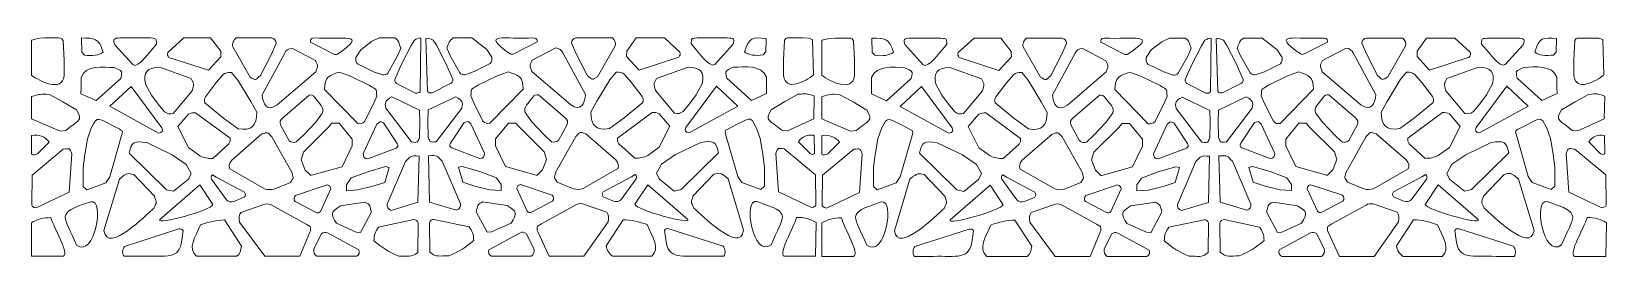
# Model space of a CAD drawing. Header units: centimetres. Extents: x -45 to 63, y 12 to 28.
import ezdxf

# ---------------------------------------------------------------- set-up
doc = ezdxf.new("R2010")
doc.units = ezdxf.units.CM
doc.header["$MEASUREMENT"] = 0
doc.layers.add('Katman 1', color=7, linetype='Continuous')

msp = doc.modelspace()

# ---------------------------------------------------------------- linework, layer by layer
at = {"layer": 'Katman 1', "color": 250, "lineweight": 20}
for points, knots in [([(-45.1742, 27.25541), (-45.1742, 27.25541), (-45.1742, 24.85284), (-45.1742, 24.85284), (-44.63287, 24.41958), (-43.08447, 23.65583), (-42.94752, 24.80252), (-42.94752, 24.80252), (-42.93798, 25.8815), (-42.93798, 25.8815), (-42.93798, 25.8815), (-43.00378, 27.22315), (-43.00378, 27.22315), (-43.13502, 27.46673), (-43.15201, 27.39339), (-43.64356, 27.4106), (-43.64356, 27.4106), (-44.26447, 27.4106), (-44.26447, 27.4106), (-44.26447, 27.4106), (-44.6596, 27.3828), (-44.6596, 27.3828), (-44.6596, 27.3828), (-45.1742, 27.25541), (-45.1742, 27.25541)], [0, 0, 0, 0, 0.125, 0.125, 0.125, 0.25, 0.25, 0.25, 0.375, 0.375, 0.375, 0.5, 0.5, 0.5, 0.625, 0.625, 0.625, 0.75, 0.75, 0.75, 0.875, 0.875, 0.875, 1, 1, 1, 1]), ([(-41.7568, 27.4106), (-41.7568, 27.4106), (-41.72339, 26.42742), (-41.72339, 26.42742), (-41.72339, 26.42742), (-41.54478, 26.22317), (-41.54478, 26.22317), (-41.00406, 26.15754), (-40.55448, 26.19966), (-40.26495, 26.43095), (-40.55204, 27.41704), (-40.84803, 27.38396), (-41.7568, 27.4106)], [0, 0, 0, 0, 0.25, 0.25, 0.25, 0.5, 0.5, 0.5, 0.75, 0.75, 0.75, 1, 1, 1, 1]), ([(-39.46026, 26.93465), (-39.46026, 26.93465), (-38.22472, 25.57568), (-38.22472, 25.57568), (-37.88401, 25.25411), (-36.96682, 26.58905), (-36.59494, 26.97791), (-36.62076, 27.40647), (-36.55953, 27.33624), (-36.99863, 27.4106), (-36.99863, 27.4106), (-39.06824, 27.4106), (-39.06824, 27.4106), (-39.54886, 27.40146), (-39.60829, 27.30677), (-39.46026, 26.93465)], [0, 0, 0, 0, 0.2, 0.2, 0.2, 0.4, 0.4, 0.4, 0.6, 0.6, 0.6, 0.8, 0.8, 0.8, 1, 1, 1, 1]), ([(-35.81573, 26.41519), (-35.81573, 26.41519), (-34.71182, 27.4106), (-34.71182, 27.4106), (-34.71182, 27.4106), (-32.89308, 27.4106), (-32.89308, 27.4106), (-32.89308, 27.4106), (-32.18496, 26.49314), (-32.18496, 26.49314), (-32.18496, 26.49314), (-32.16309, 26.11983), (-32.16309, 26.11983), (-32.16309, 26.11983), (-33.03165, 25.18645), (-33.03165, 25.18645), (-33.03165, 25.18645), (-35.74926, 26.0756), (-35.74926, 26.0756), (-35.83645, 26.17749), (-35.85556, 26.29121), (-35.81573, 26.41519)], [0, 0, 0, 0, 0.142857143, 0.142857143, 0.142857143, 0.285714286, 0.285714286, 0.285714286, 0.428571429, 0.428571429, 0.428571429, 0.571428571, 0.571428571, 0.571428571, 0.714285714, 0.714285714, 0.714285714, 0.857142857, 0.857142857, 0.857142857, 1, 1, 1, 1]), ([(-31.35279, 26.79876), (-31.44115, 27.03361), (-31.27883, 27.27876), (-31.11883, 27.4106), (-31.11883, 27.4106), (-30.82932, 27.4106), (-30.82932, 27.4106), (-30.82932, 27.4106), (-28.67483, 27.4106), (-28.67483, 27.4106), (-28.48546, 27.38062), (-28.38251, 27.23011), (-28.37606, 27.03279), (-28.37606, 27.03279), (-28.71752, 26.25496), (-28.71752, 26.25496), (-28.71752, 26.25496), (-29.45973, 24.82563), (-29.45973, 24.82563), (-29.83744, 24.44785), (-29.78092, 24.51245), (-30.15628, 24.71975), (-30.15628, 24.71975), (-31.35279, 26.79876), (-31.35279, 26.79876)], [0, 0, 0, 0, 0.125, 0.125, 0.125, 0.25, 0.25, 0.25, 0.375, 0.375, 0.375, 0.5, 0.5, 0.5, 0.625, 0.625, 0.625, 0.75, 0.75, 0.75, 0.875, 0.875, 0.875, 1, 1, 1, 1]), ([(-26.00724, 27.11687), (-26.03307, 27.22849), (-25.99214, 27.39499), (-25.79383, 27.4106), (-23.81508, 27.28617), (-21.95946, 27.80798), (-24.15059, 26.29701), (-24.24113, 26.26128), (-24.32588, 26.26557), (-24.40668, 26.29701), (-24.40668, 26.29701), (-26.00724, 27.11687), (-26.00724, 27.11687)], [0, 0, 0, 0, 0.25, 0.25, 0.25, 0.5, 0.5, 0.5, 0.75, 0.75, 0.75, 1, 1, 1, 1]), ([(-22.78479, 25.62431), (-22.89939, 25.75729), (-22.91862, 25.90737), (-22.89149, 26.06577), (-22.89149, 26.06577), (-22.55004, 26.59132), (-22.55004, 26.59132), (-22.55004, 26.59132), (-21.82445, 27.15892), (-21.82445, 27.15892), (-21.82445, 27.15892), (-21.28818, 27.4106), (-21.28818, 27.4106), (-21.28818, 27.4106), (-20.22482, 27.4106), (-20.22482, 27.4106), (-19.88812, 27.18098), (-19.97923, 27.07382), (-19.81236, 26.70396), (-19.81236, 26.70396), (-20.03182, 26.17088), (-20.03182, 26.17088), (-20.03182, 26.17088), (-20.69339, 24.99364), (-20.69339, 24.99364), (-20.79082, 24.89951), (-20.90722, 24.84741), (-21.05618, 24.86751), (-21.05618, 24.86751), (-21.6964, 25.07772), (-21.6964, 25.07772), (-21.6964, 25.07772), (-22.78479, 25.62431), (-22.78479, 25.62431)], [0, 0, 0, 0, 0.090909091, 0.090909091, 0.090909091, 0.181818182, 0.181818182, 0.181818182, 0.272727273, 0.272727273, 0.272727273, 0.363636364, 0.363636364, 0.363636364, 0.454545455, 0.454545455, 0.454545455, 0.545454545, 0.545454545, 0.545454545, 0.636363636, 0.636363636, 0.636363636, 0.727272727, 0.727272727, 0.727272727, 0.818181818, 0.818181818, 0.818181818, 0.909090909, 0.909090909, 0.909090909, 1, 1, 1, 1]), ([(-20.01049, 24.23684), (-20.16616, 24.28896), (-20.2312, 24.39789), (-20.2239, 24.55217), (-20.2239, 24.55217), (-19.73305, 25.64533), (-19.73305, 25.64533), (-19.73305, 25.64533), (-19.09284, 26.88563), (-19.09284, 26.88563), (-19.09284, 26.88563), (-18.88113, 27.25972), (-18.88113, 27.25972), (-18.71918, 27.32025), (-18.55776, 27.46366), (-18.43498, 27.38903), (-18.43498, 27.38903), (-18.47395, 23.71129), (-18.47395, 23.71129), (-18.55791, 23.63096), (-18.66567, 23.60536), (-18.79406, 23.6272), (-18.79406, 23.6272), (-20.01049, 24.23684), (-20.01049, 24.23684)], [0, 0, 0, 0, 0.125, 0.125, 0.125, 0.25, 0.25, 0.25, 0.375, 0.375, 0.375, 0.5, 0.5, 0.5, 0.625, 0.625, 0.625, 0.75, 0.75, 0.75, 0.875, 0.875, 0.875, 1, 1, 1, 1]), ([(-16.44887, 24.25544), (-16.2932, 24.30756), (-16.22816, 24.41649), (-16.23546, 24.57077), (-16.23546, 24.57077), (-16.72631, 25.66393), (-16.72631, 25.66393), (-16.72631, 25.66393), (-17.36652, 26.90423), (-17.36652, 26.90423), (-17.36652, 26.90423), (-17.58649, 27.26671), (-17.58649, 27.26671), (-17.74844, 27.32724), (-17.96738, 27.45628), (-18.09016, 27.38165), (-18.09016, 27.38165), (-17.98541, 23.72989), (-17.98541, 23.72989), (-17.90145, 23.64956), (-17.79369, 23.62396), (-17.6653, 23.6458), (-17.6653, 23.6458), (-16.44887, 24.25544), (-16.44887, 24.25544)], [0, 0, 0, 0, 0.125, 0.125, 0.125, 0.25, 0.25, 0.25, 0.375, 0.375, 0.375, 0.5, 0.5, 0.5, 0.625, 0.625, 0.625, 0.75, 0.75, 0.75, 0.875, 0.875, 0.875, 1, 1, 1, 1]), ([(-13.67457, 25.64291), (-13.55997, 25.77589), (-13.54074, 25.92597), (-13.56787, 26.08437), (-13.56787, 26.08437), (-13.90932, 26.60992), (-13.90932, 26.60992), (-13.90932, 26.60992), (-14.63491, 27.17752), (-14.63491, 27.17752), (-14.63491, 27.17752), (-14.92885, 27.4106), (-14.92885, 27.4106), (-14.92885, 27.4106), (-16.20374, 27.4106), (-16.20374, 27.4106), (-16.54044, 27.18098), (-16.48013, 27.09242), (-16.647, 26.72256), (-16.647, 26.72256), (-16.42754, 26.18948), (-16.42754, 26.18948), (-16.42754, 26.18948), (-15.76597, 25.01224), (-15.76597, 25.01224), (-15.66854, 24.91811), (-15.55214, 24.86601), (-15.40318, 24.88611), (-15.40318, 24.88611), (-14.76296, 25.09632), (-14.76296, 25.09632), (-14.76296, 25.09632), (-13.67457, 25.64291), (-13.67457, 25.64291)], [0, 0, 0, 0, 0.090909091, 0.090909091, 0.090909091, 0.181818182, 0.181818182, 0.181818182, 0.272727273, 0.272727273, 0.272727273, 0.363636364, 0.363636364, 0.363636364, 0.454545455, 0.454545455, 0.454545455, 0.545454545, 0.545454545, 0.545454545, 0.636363636, 0.636363636, 0.636363636, 0.727272727, 0.727272727, 0.727272727, 0.818181818, 0.818181818, 0.818181818, 0.909090909, 0.909090909, 0.909090909, 1, 1, 1, 1]), ([(-10.45212, 27.13547), (-10.42629, 27.24709), (-10.46722, 27.39499), (-10.66553, 27.4106), (-12.63194, 27.28405), (-14.4796, 27.85202), (-12.30877, 26.31561), (-12.21823, 26.27988), (-12.13348, 26.28417), (-12.05268, 26.31561), (-12.05268, 26.31561), (-10.45212, 27.13547), (-10.45212, 27.13547)], [0, 0, 0, 0, 0.25, 0.25, 0.25, 0.5, 0.5, 0.5, 0.75, 0.75, 0.75, 1, 1, 1, 1]), ([(-5.10657, 26.81736), (-5.01821, 27.05221), (-5.11338, 27.27876), (-5.27338, 27.4106), (-5.27338, 27.4106), (-5.63254, 27.4106), (-5.63254, 27.4106), (-5.63254, 27.4106), (-7.78806, 27.4106), (-7.78806, 27.4106), (-7.97743, 27.38062), (-8.07685, 27.24871), (-8.0833, 27.05139), (-8.0833, 27.05139), (-7.74184, 26.27356), (-7.74184, 26.27356), (-7.74184, 26.27356), (-6.99963, 24.84423), (-6.99963, 24.84423), (-6.62192, 24.46645), (-6.67844, 24.53105), (-6.30308, 24.73835), (-6.30308, 24.73835), (-5.10657, 26.81736), (-5.10657, 26.81736)], [0, 0, 0, 0, 0.125, 0.125, 0.125, 0.25, 0.25, 0.25, 0.375, 0.375, 0.375, 0.5, 0.5, 0.5, 0.625, 0.625, 0.625, 0.75, 0.75, 0.75, 0.875, 0.875, 0.875, 1, 1, 1, 1]), ([(-0.64363, 26.43379), (-0.64363, 26.43379), (-1.68784, 27.4106), (-1.68784, 27.4106), (-1.68784, 27.4106), (-3.64737, 27.4106), (-3.64737, 27.4106), (-3.64737, 27.4106), (-4.2744, 26.51174), (-4.2744, 26.51174), (-4.2744, 26.51174), (-4.29627, 26.13843), (-4.29627, 26.13843), (-4.29627, 26.13843), (-3.42771, 25.20505), (-3.42771, 25.20505), (-3.42771, 25.20505), (-0.7101, 26.0942), (-0.7101, 26.0942), (-0.62291, 26.19609), (-0.6038, 26.30981), (-0.64363, 26.43379)], [0, 0, 0, 0, 0.142857143, 0.142857143, 0.142857143, 0.285714286, 0.285714286, 0.285714286, 0.428571429, 0.428571429, 0.428571429, 0.571428571, 0.571428571, 0.571428571, 0.714285714, 0.714285714, 0.714285714, 0.857142857, 0.857142857, 0.857142857, 1, 1, 1, 1]), ([(3.0009, 26.95325), (3.0009, 26.95325), (1.76536, 25.59428), (1.76536, 25.59428), (1.42465, 25.27271), (0.50746, 26.60765), (0.13558, 26.99651), (0.1614, 27.42507), (0.10017, 27.33623), (0.53927, 27.41059), (0.53927, 27.41059), (2.60888, 27.4106), (2.60888, 27.4106), (3.0895, 27.40146), (3.14893, 27.32537), (3.0009, 26.95325)], [0, 0, 0, 0, 0.2, 0.2, 0.2, 0.4, 0.4, 0.4, 0.6, 0.6, 0.6, 0.8, 0.8, 0.8, 1, 1, 1, 1]), ([(5.29325, 27.3736), (5.29325, 27.3736), (5.26403, 26.44602), (5.26403, 26.44602), (5.26403, 26.44602), (5.08542, 26.24177), (5.08542, 26.24177), (4.5447, 26.17614), (4.09512, 26.21826), (3.80559, 26.44955), (4.08984, 27.46967), (4.37512, 27.45904), (5.29325, 27.3736)], [0, 0, 0, 0, 0.25, 0.25, 0.25, 0.5, 0.5, 0.5, 0.75, 0.75, 0.75, 1, 1, 1, 1]), ([(8.46163, 27.30776), (8.46163, 27.30776), (8.53891, 24.87144), (8.53891, 24.87144), (7.99758, 24.43818), (6.62511, 23.67443), (6.48816, 24.82112), (6.48816, 24.82112), (6.47862, 25.9001), (6.47862, 25.9001), (6.47862, 25.9001), (6.54442, 27.24175), (6.54442, 27.24175), (6.67566, 27.48533), (6.6952, 27.39339), (7.18675, 27.4106), (7.18675, 27.4106), (7.80511, 27.4106), (7.80511, 27.4106), (7.80511, 27.4106), (8.20024, 27.4014), (8.20024, 27.4014), (8.20024, 27.4014), (8.46163, 27.30776), (8.46163, 27.30776)], [0, 0, 0, 0, 0.125, 0.125, 0.125, 0.25, 0.25, 0.25, 0.375, 0.375, 0.375, 0.5, 0.5, 0.5, 0.625, 0.625, 0.625, 0.75, 0.75, 0.75, 0.875, 0.875, 0.875, 1, 1, 1, 1]), ([(9.11892, 27.24837), (9.11892, 27.24837), (9.11892, 24.8458), (9.11892, 24.8458), (9.66025, 24.41254), (11.20865, 23.64879), (11.3456, 24.79548), (11.3456, 24.79548), (11.35514, 25.87446), (11.35514, 25.87446), (11.35514, 25.87446), (11.28934, 27.21611), (11.28934, 27.21611), (11.1581, 27.45969), (11.14111, 27.38635), (10.64956, 27.40356), (10.64956, 27.40356), (10.02865, 27.40356), (10.02865, 27.40356), (10.02865, 27.40356), (9.63352, 27.37576), (9.63352, 27.37576), (9.63352, 27.37576), (9.11892, 27.24837), (9.11892, 27.24837)], [0, 0, 0, 0, 0.125, 0.125, 0.125, 0.25, 0.25, 0.25, 0.375, 0.375, 0.375, 0.5, 0.5, 0.5, 0.625, 0.625, 0.625, 0.75, 0.75, 0.75, 0.875, 0.875, 0.875, 1, 1, 1, 1]), ([(12.53632, 27.40356), (12.53632, 27.40356), (12.56973, 26.42038), (12.56973, 26.42038), (12.56973, 26.42038), (12.74834, 26.21613), (12.74834, 26.21613), (13.28906, 26.1505), (13.73864, 26.19262), (14.02817, 26.42391), (13.74108, 27.41), (13.44509, 27.37692), (12.53632, 27.40356)], [0, 0, 0, 0, 0.25, 0.25, 0.25, 0.5, 0.5, 0.5, 0.75, 0.75, 0.75, 1, 1, 1, 1]), ([(14.83286, 26.92761), (14.83286, 26.92761), (16.0684, 25.56864), (16.0684, 25.56864), (16.40911, 25.24707), (17.3263, 26.58201), (17.69818, 26.97087), (17.67236, 27.39943), (17.73359, 27.3292), (17.29449, 27.40356), (17.29449, 27.40356), (15.22488, 27.40356), (15.22488, 27.40356), (14.74426, 27.39442), (14.68483, 27.29973), (14.83286, 26.92761)], [0, 0, 0, 0, 0.2, 0.2, 0.2, 0.4, 0.4, 0.4, 0.6, 0.6, 0.6, 0.8, 0.8, 0.8, 1, 1, 1, 1]), ([(18.47739, 26.40815), (18.47739, 26.40815), (19.5813, 27.40356), (19.5813, 27.40356), (19.5813, 27.40356), (21.40004, 27.40356), (21.40004, 27.40356), (21.40004, 27.40356), (22.10816, 26.4861), (22.10816, 26.4861), (22.10816, 26.4861), (22.13003, 26.11279), (22.13003, 26.11279), (22.13003, 26.11279), (21.26147, 25.17941), (21.26147, 25.17941), (21.26147, 25.17941), (18.54386, 26.06856), (18.54386, 26.06856), (18.45667, 26.17045), (18.43756, 26.28417), (18.47739, 26.40815)], [0, 0, 0, 0, 0.142857143, 0.142857143, 0.142857143, 0.285714286, 0.285714286, 0.285714286, 0.428571429, 0.428571429, 0.428571429, 0.571428571, 0.571428571, 0.571428571, 0.714285714, 0.714285714, 0.714285714, 0.857142857, 0.857142857, 0.857142857, 1, 1, 1, 1]), ([(22.94033, 26.79172), (22.85197, 27.02657), (23.01429, 27.27172), (23.17429, 27.40356), (23.17429, 27.40356), (23.4638, 27.40356), (23.4638, 27.40356), (23.4638, 27.40356), (25.61829, 27.40356), (25.61829, 27.40356), (25.80766, 27.37358), (25.91061, 27.22307), (25.91706, 27.02575), (25.91706, 27.02575), (25.5756, 26.24792), (25.5756, 26.24792), (25.5756, 26.24792), (24.83339, 24.81859), (24.83339, 24.81859), (24.45568, 24.44081), (24.5122, 24.50541), (24.13684, 24.71271), (24.13684, 24.71271), (22.94033, 26.79172), (22.94033, 26.79172)], [0, 0, 0, 0, 0.125, 0.125, 0.125, 0.25, 0.25, 0.25, 0.375, 0.375, 0.375, 0.5, 0.5, 0.5, 0.625, 0.625, 0.625, 0.75, 0.75, 0.75, 0.875, 0.875, 0.875, 1, 1, 1, 1]), ([(28.28588, 27.10983), (28.26005, 27.22145), (28.30098, 27.38795), (28.49929, 27.40356), (30.47804, 27.27913), (32.33366, 27.80094), (30.14253, 26.28997), (30.05199, 26.25424), (29.96724, 26.25853), (29.88644, 26.28997), (29.88644, 26.28997), (28.28588, 27.10983), (28.28588, 27.10983)], [0, 0, 0, 0, 0.25, 0.25, 0.25, 0.5, 0.5, 0.5, 0.75, 0.75, 0.75, 1, 1, 1, 1]), ([(31.50833, 25.61727), (31.39373, 25.75025), (31.3745, 25.90033), (31.40163, 26.05873), (31.40163, 26.05873), (31.74308, 26.58428), (31.74308, 26.58428), (31.74308, 26.58428), (32.46867, 27.15188), (32.46867, 27.15188), (32.46867, 27.15188), (33.00494, 27.40356), (33.00494, 27.40356), (33.00494, 27.40356), (34.0683, 27.40356), (34.0683, 27.40356), (34.405, 27.17394), (34.31389, 27.06678), (34.48076, 26.69692), (34.48076, 26.69692), (34.2613, 26.16384), (34.2613, 26.16384), (34.2613, 26.16384), (33.59973, 24.9866), (33.59973, 24.9866), (33.5023, 24.89247), (33.3859, 24.84037), (33.23694, 24.86047), (33.23694, 24.86047), (32.59672, 25.07068), (32.59672, 25.07068), (32.59672, 25.07068), (31.50833, 25.61727), (31.50833, 25.61727)], [0, 0, 0, 0, 0.090909091, 0.090909091, 0.090909091, 0.181818182, 0.181818182, 0.181818182, 0.272727273, 0.272727273, 0.272727273, 0.363636364, 0.363636364, 0.363636364, 0.454545455, 0.454545455, 0.454545455, 0.545454545, 0.545454545, 0.545454545, 0.636363636, 0.636363636, 0.636363636, 0.727272727, 0.727272727, 0.727272727, 0.818181818, 0.818181818, 0.818181818, 0.909090909, 0.909090909, 0.909090909, 1, 1, 1, 1]), ([(34.28263, 24.2298), (34.12696, 24.28192), (34.06192, 24.39085), (34.06922, 24.54513), (34.06922, 24.54513), (34.56007, 25.63829), (34.56007, 25.63829), (34.56007, 25.63829), (35.20028, 26.87859), (35.20028, 26.87859), (35.20028, 26.87859), (35.41199, 27.25268), (35.41199, 27.25268), (35.57394, 27.31321), (35.73536, 27.45662), (35.85814, 27.38199), (35.85814, 27.38199), (35.81917, 23.70425), (35.81917, 23.70425), (35.73521, 23.62392), (35.62745, 23.59832), (35.49906, 23.62016), (35.49906, 23.62016), (34.28263, 24.2298), (34.28263, 24.2298)], [0, 0, 0, 0, 0.125, 0.125, 0.125, 0.25, 0.25, 0.25, 0.375, 0.375, 0.375, 0.5, 0.5, 0.5, 0.625, 0.625, 0.625, 0.75, 0.75, 0.75, 0.875, 0.875, 0.875, 1, 1, 1, 1]), ([(37.84425, 24.2484), (37.99992, 24.30052), (38.06496, 24.40945), (38.05766, 24.56373), (38.05766, 24.56373), (37.56681, 25.65689), (37.56681, 25.65689), (37.56681, 25.65689), (36.9266, 26.89719), (36.9266, 26.89719), (36.9266, 26.89719), (36.70663, 27.25967), (36.70663, 27.25967), (36.54468, 27.3202), (36.32574, 27.44924), (36.20296, 27.37461), (36.20296, 27.37461), (36.30771, 23.72285), (36.30771, 23.72285), (36.39167, 23.64252), (36.49943, 23.61692), (36.62782, 23.63876), (36.62782, 23.63876), (37.84425, 24.2484), (37.84425, 24.2484)], [0, 0, 0, 0, 0.125, 0.125, 0.125, 0.25, 0.25, 0.25, 0.375, 0.375, 0.375, 0.5, 0.5, 0.5, 0.625, 0.625, 0.625, 0.75, 0.75, 0.75, 0.875, 0.875, 0.875, 1, 1, 1, 1]), ([(40.61855, 25.63587), (40.73315, 25.76885), (40.75238, 25.91893), (40.72525, 26.07733), (40.72525, 26.07733), (40.3838, 26.60288), (40.3838, 26.60288), (40.3838, 26.60288), (39.65821, 27.17048), (39.65821, 27.17048), (39.65821, 27.17048), (39.36427, 27.40356), (39.36427, 27.40356), (39.36427, 27.40356), (38.08938, 27.40356), (38.08938, 27.40356), (37.75268, 27.17394), (37.81299, 27.08538), (37.64612, 26.71552), (37.64612, 26.71552), (37.86558, 26.18244), (37.86558, 26.18244), (37.86558, 26.18244), (38.52715, 25.0052), (38.52715, 25.0052), (38.62458, 24.91107), (38.74098, 24.85897), (38.88994, 24.87907), (38.88994, 24.87907), (39.53016, 25.08928), (39.53016, 25.08928), (39.53016, 25.08928), (40.61855, 25.63587), (40.61855, 25.63587)], [0, 0, 0, 0, 0.090909091, 0.090909091, 0.090909091, 0.181818182, 0.181818182, 0.181818182, 0.272727273, 0.272727273, 0.272727273, 0.363636364, 0.363636364, 0.363636364, 0.454545455, 0.454545455, 0.454545455, 0.545454545, 0.545454545, 0.545454545, 0.636363636, 0.636363636, 0.636363636, 0.727272727, 0.727272727, 0.727272727, 0.818181818, 0.818181818, 0.818181818, 0.909090909, 0.909090909, 0.909090909, 1, 1, 1, 1]), ([(43.841, 27.12843), (43.86683, 27.24005), (43.8259, 27.38795), (43.62759, 27.40356), (41.66118, 27.27701), (39.81352, 27.84498), (41.98435, 26.30857), (42.07489, 26.27284), (42.15964, 26.27713), (42.24044, 26.30857), (42.24044, 26.30857), (43.841, 27.12843), (43.841, 27.12843)], [0, 0, 0, 0, 0.25, 0.25, 0.25, 0.5, 0.5, 0.5, 0.75, 0.75, 0.75, 1, 1, 1, 1]), ([(49.18655, 26.81032), (49.27491, 27.04517), (49.17974, 27.27172), (49.01974, 27.40356), (49.01974, 27.40356), (48.66058, 27.40356), (48.66058, 27.40356), (48.66058, 27.40356), (46.50506, 27.40356), (46.50506, 27.40356), (46.31569, 27.37358), (46.21627, 27.24167), (46.20982, 27.04435), (46.20982, 27.04435), (46.55128, 26.26652), (46.55128, 26.26652), (46.55128, 26.26652), (47.29349, 24.83719), (47.29349, 24.83719), (47.6712, 24.45941), (47.61468, 24.52401), (47.99004, 24.73131), (47.99004, 24.73131), (49.18655, 26.81032), (49.18655, 26.81032)], [0, 0, 0, 0, 0.125, 0.125, 0.125, 0.25, 0.25, 0.25, 0.375, 0.375, 0.375, 0.5, 0.5, 0.5, 0.625, 0.625, 0.625, 0.75, 0.75, 0.75, 0.875, 0.875, 0.875, 1, 1, 1, 1]), ([(53.64949, 26.42675), (53.64949, 26.42675), (52.60528, 27.40356), (52.60528, 27.40356), (52.60528, 27.40356), (50.64575, 27.40356), (50.64575, 27.40356), (50.64575, 27.40356), (50.01872, 26.5047), (50.01872, 26.5047), (50.01872, 26.5047), (49.99685, 26.13139), (49.99685, 26.13139), (49.99685, 26.13139), (50.86541, 25.19801), (50.86541, 25.19801), (50.86541, 25.19801), (53.58302, 26.08716), (53.58302, 26.08716), (53.67021, 26.18905), (53.68932, 26.30277), (53.64949, 26.42675)], [0, 0, 0, 0, 0.142857143, 0.142857143, 0.142857143, 0.285714286, 0.285714286, 0.285714286, 0.428571429, 0.428571429, 0.428571429, 0.571428571, 0.571428571, 0.571428571, 0.714285714, 0.714285714, 0.714285714, 0.857142857, 0.857142857, 0.857142857, 1, 1, 1, 1]), ([(57.29402, 26.94621), (57.29402, 26.94621), (56.05848, 25.58724), (56.05848, 25.58724), (55.71777, 25.26567), (54.80058, 26.60061), (54.4287, 26.98947), (54.45452, 27.41803), (54.39329, 27.32919), (54.83239, 27.40355), (54.83239, 27.40355), (56.902, 27.40356), (56.902, 27.40356), (57.38262, 27.39442), (57.44205, 27.31833), (57.29402, 26.94621)], [0, 0, 0, 0, 0.2, 0.2, 0.2, 0.4, 0.4, 0.4, 0.6, 0.6, 0.6, 0.8, 0.8, 0.8, 1, 1, 1, 1]), ([(59.58637, 27.36656), (59.58637, 27.36656), (59.55715, 26.43898), (59.55715, 26.43898), (59.55715, 26.43898), (59.37854, 26.23473), (59.37854, 26.23473), (58.83782, 26.1691), (58.38824, 26.21122), (58.09871, 26.44251), (58.38296, 27.46263), (58.66824, 27.452), (59.58637, 27.36656)], [0, 0, 0, 0, 0.25, 0.25, 0.25, 0.5, 0.5, 0.5, 0.75, 0.75, 0.75, 1, 1, 1, 1]), ([(62.75475, 27.30072), (62.75475, 27.30072), (62.83203, 24.8644), (62.83203, 24.8644), (62.2907, 24.43114), (60.91823, 23.66739), (60.78128, 24.81408), (60.78128, 24.81408), (60.77174, 25.89306), (60.77174, 25.89306), (60.77174, 25.89306), (60.83754, 27.23471), (60.83754, 27.23471), (60.96878, 27.47829), (60.98832, 27.38635), (61.47987, 27.40356), (61.47987, 27.40356), (62.09823, 27.40356), (62.09823, 27.40356), (62.09823, 27.40356), (62.49336, 27.39436), (62.49336, 27.39436), (62.49336, 27.39436), (62.75475, 27.30072), (62.75475, 27.30072)], [0, 0, 0, 0, 0.125, 0.125, 0.125, 0.25, 0.25, 0.25, 0.375, 0.375, 0.375, 0.5, 0.5, 0.5, 0.625, 0.625, 0.625, 0.75, 0.75, 0.75, 0.875, 0.875, 0.875, 1, 1, 1, 1]), ([(-29.3364, 23.50107), (-29.3364, 23.50107), (-27.78817, 26.36834), (-27.78817, 26.36834), (-27.68599, 26.54768), (-27.53062, 26.66881), (-27.29734, 26.70469), (-27.29734, 26.70469), (-25.67913, 25.85453), (-25.67913, 25.85453), (-25.47214, 25.40141), (-25.51269, 25.55891), (-25.64046, 25.08066), (-25.64046, 25.08066), (-28.31205, 22.80734), (-28.31205, 22.80734), (-29.02477, 22.30585), (-29.26772, 22.87358), (-29.3364, 23.50107)], [0, 0, 0, 0, 0.166666667, 0.166666667, 0.166666667, 0.333333333, 0.333333333, 0.333333333, 0.5, 0.5, 0.5, 0.666666667, 0.666666667, 0.666666667, 0.833333333, 0.833333333, 0.833333333, 1, 1, 1, 1]), ([(-7.12296, 23.51967), (-7.12296, 23.51967), (-8.67119, 26.38694), (-8.67119, 26.38694), (-8.77337, 26.56628), (-8.92874, 26.68741), (-9.16202, 26.72329), (-9.16202, 26.72329), (-10.78023, 25.87313), (-10.78023, 25.87313), (-10.98722, 25.42001), (-10.94667, 25.57751), (-10.8189, 25.09926), (-10.8189, 25.09926), (-8.14731, 22.82594), (-8.14731, 22.82594), (-7.43459, 22.32445), (-7.19164, 22.89218), (-7.12296, 23.51967)], [0, 0, 0, 0, 0.166666667, 0.166666667, 0.166666667, 0.333333333, 0.333333333, 0.333333333, 0.5, 0.5, 0.5, 0.666666667, 0.666666667, 0.666666667, 0.833333333, 0.833333333, 0.833333333, 1, 1, 1, 1]), ([(24.95672, 23.49403), (24.95672, 23.49403), (26.50495, 26.3613), (26.50495, 26.3613), (26.60713, 26.54064), (26.7625, 26.66177), (26.99578, 26.69765), (26.99578, 26.69765), (28.61399, 25.84749), (28.61399, 25.84749), (28.82098, 25.39437), (28.78043, 25.55187), (28.65266, 25.07362), (28.65266, 25.07362), (25.98107, 22.8003), (25.98107, 22.8003), (25.26835, 22.29881), (25.0254, 22.86654), (24.95672, 23.49403)], [0, 0, 0, 0, 0.166666667, 0.166666667, 0.166666667, 0.333333333, 0.333333333, 0.333333333, 0.5, 0.5, 0.5, 0.666666667, 0.666666667, 0.666666667, 0.833333333, 0.833333333, 0.833333333, 1, 1, 1, 1]), ([(47.17016, 23.51263), (47.17016, 23.51263), (45.62193, 26.3799), (45.62193, 26.3799), (45.51975, 26.55924), (45.36438, 26.68037), (45.1311, 26.71625), (45.1311, 26.71625), (43.51289, 25.86609), (43.51289, 25.86609), (43.3059, 25.41297), (43.34645, 25.57047), (43.47422, 25.09222), (43.47422, 25.09222), (46.14581, 22.8189), (46.14581, 22.8189), (46.85853, 22.31741), (47.10148, 22.88514), (47.17016, 23.51263)], [0, 0, 0, 0, 0.166666667, 0.166666667, 0.166666667, 0.333333333, 0.333333333, 0.333333333, 0.5, 0.5, 0.5, 0.666666667, 0.666666667, 0.666666667, 0.833333333, 0.833333333, 0.833333333, 1, 1, 1, 1]), ([(-40.73658, 23.10133), (-40.73658, 23.10133), (-39.04319, 24.63043), (-39.04319, 24.63043), (-38.93411, 25.22949), (-38.91999, 25.07585), (-39.4947, 25.37382), (-40.25505, 25.4053), (-41.45846, 25.56263), (-41.77417, 24.7024), (-41.77417, 24.7024), (-41.77417, 23.99917), (-41.77417, 23.99917), (-41.77417, 23.99917), (-41.78083, 23.57396), (-41.78083, 23.57396), (-41.78083, 23.57396), (-40.73658, 23.10133), (-40.73658, 23.10133)], [0, 0, 0, 0, 0.166666667, 0.166666667, 0.166666667, 0.333333333, 0.333333333, 0.333333333, 0.5, 0.5, 0.5, 0.666666667, 0.666666667, 0.666666667, 0.833333333, 0.833333333, 0.833333333, 1, 1, 1, 1]), ([(-36.0374, 22.34485), (-35.88658, 22.20953), (-35.69256, 22.15331), (-35.43986, 22.21872), (-35.43986, 22.21872), (-34.13807, 23.77436), (-34.13807, 23.77436), (-34.0334, 24.26924), (-33.9753, 24.1807), (-34.22343, 24.61524), (-34.22343, 24.61524), (-36.37885, 25.39306), (-36.37885, 25.39306), (-37.25669, 25.35979), (-37.50793, 25.07178), (-37.36053, 24.23684), (-37.36053, 24.23684), (-36.93372, 23.48005), (-36.93372, 23.48005), (-36.93372, 23.48005), (-36.48556, 22.87041), (-36.48556, 22.87041), (-36.48556, 22.87041), (-36.0374, 22.34485), (-36.0374, 22.34485)], [0, 0, 0, 0, 0.125, 0.125, 0.125, 0.25, 0.25, 0.25, 0.375, 0.375, 0.375, 0.5, 0.5, 0.5, 0.625, 0.625, 0.625, 0.75, 0.75, 0.75, 0.875, 0.875, 0.875, 1, 1, 1, 1]), ([(-33.28444, 22.9545), (-33.3213, 23.11378), (-33.29549, 23.25261), (-33.22042, 23.37493), (-33.22042, 23.37493), (-32.47349, 24.36298), (-32.47349, 24.36298), (-32.47349, 24.36298), (-32.02534, 24.88853), (-32.02534, 24.88853), (-31.87002, 25.00999), (-31.67986, 25.06279), (-31.44913, 25.03569), (-31.44913, 25.03569), (-31.00098, 24.51013), (-31.00098, 24.51013), (-31.00098, 24.51013), (-30.10467, 23.03859), (-30.10467, 23.03859), (-30.10467, 23.03859), (-29.69919, 22.30281), (-29.69919, 22.30281), (-29.69919, 21.38463), (-30.05633, 21.00944), (-30.97964, 21.16761), (-30.97964, 21.16761), (-31.98266, 21.90338), (-31.98266, 21.90338), (-31.98266, 21.90338), (-33.28444, 22.9545), (-33.28444, 22.9545)], [0, 0, 0, 0, 0.1, 0.1, 0.1, 0.2, 0.2, 0.2, 0.3, 0.3, 0.3, 0.4, 0.4, 0.4, 0.5, 0.5, 0.5, 0.6, 0.6, 0.6, 0.7, 0.7, 0.7, 0.8, 0.8, 0.8, 0.9, 0.9, 0.9, 1, 1, 1, 1]), ([(-25.06131, 23.87011), (-25.0327, 24.75018), (-24.74238, 24.83103), (-24.03565, 25.06283), (-24.03565, 25.06283), (-23.26666, 24.7875), (-23.26666, 24.7875), (-23.26666, 24.7875), (-21.95043, 24.14734), (-21.95043, 24.14734), (-21.38491, 23.80757), (-21.50289, 23.89171), (-21.46882, 23.41928), (-21.46882, 23.41928), (-21.67506, 22.93347), (-21.67506, 22.93347), (-21.67506, 22.93347), (-22.29394, 21.67214), (-22.29394, 21.67214), (-22.42812, 21.52784), (-22.5857, 21.48333), (-22.76345, 21.52499), (-22.76345, 21.52499), (-25.06131, 23.87011), (-25.06131, 23.87011)], [0, 0, 0, 0, 0.125, 0.125, 0.125, 0.25, 0.25, 0.25, 0.375, 0.375, 0.375, 0.5, 0.5, 0.5, 0.625, 0.625, 0.625, 0.75, 0.75, 0.75, 0.875, 0.875, 0.875, 1, 1, 1, 1]), ([(-11.39805, 23.88871), (-11.42666, 24.76878), (-11.71698, 24.84963), (-12.42371, 25.08143), (-12.42371, 25.08143), (-13.1927, 24.8061), (-13.1927, 24.8061), (-13.1927, 24.8061), (-14.50893, 24.16594), (-14.50893, 24.16594), (-15.07445, 23.82617), (-14.95647, 23.91031), (-14.99054, 23.43788), (-14.99054, 23.43788), (-14.7843, 22.95207), (-14.7843, 22.95207), (-14.7843, 22.95207), (-14.16542, 21.69074), (-14.16542, 21.69074), (-14.03124, 21.54644), (-13.87366, 21.50193), (-13.69591, 21.54359), (-13.69591, 21.54359), (-11.39805, 23.88871), (-11.39805, 23.88871)], [0, 0, 0, 0, 0.125, 0.125, 0.125, 0.25, 0.25, 0.25, 0.375, 0.375, 0.375, 0.5, 0.5, 0.5, 0.625, 0.625, 0.625, 0.75, 0.75, 0.75, 0.875, 0.875, 0.875, 1, 1, 1, 1]), ([(-3.17492, 22.9731), (-3.13806, 23.13238), (-3.16387, 23.27121), (-3.23894, 23.39353), (-3.23894, 23.39353), (-3.98587, 24.38158), (-3.98587, 24.38158), (-3.98587, 24.38158), (-4.43402, 24.90713), (-4.43402, 24.90713), (-4.58934, 25.02859), (-4.7795, 25.08139), (-5.01023, 25.05429), (-5.01023, 25.05429), (-5.45838, 24.52873), (-5.45838, 24.52873), (-5.45838, 24.52873), (-6.35469, 23.05719), (-6.35469, 23.05719), (-6.35469, 23.05719), (-6.76017, 22.32141), (-6.76017, 22.32141), (-6.76017, 21.40323), (-6.40303, 21.02804), (-5.47972, 21.18621), (-5.47972, 21.18621), (-4.4767, 21.92198), (-4.4767, 21.92198), (-4.4767, 21.92198), (-3.17492, 22.9731), (-3.17492, 22.9731)], [0, 0, 0, 0, 0.1, 0.1, 0.1, 0.2, 0.2, 0.2, 0.3, 0.3, 0.3, 0.4, 0.4, 0.4, 0.5, 0.5, 0.5, 0.6, 0.6, 0.6, 0.7, 0.7, 0.7, 0.8, 0.8, 0.8, 0.9, 0.9, 0.9, 1, 1, 1, 1]), ([(-0.42196, 22.36345), (-0.57278, 22.22813), (-0.7668, 22.17191), (-1.0195, 22.23732), (-1.0195, 22.23732), (-2.32129, 23.79296), (-2.32129, 23.79296), (-2.42596, 24.28784), (-2.48406, 24.1993), (-2.23593, 24.63384), (-2.23593, 24.63384), (-0.08051, 25.41166), (-0.08051, 25.41166), (0.79733, 25.37839), (1.04857, 25.09038), (0.90117, 24.25544), (0.90117, 24.25544), (0.47436, 23.49865), (0.47436, 23.49865), (0.47436, 23.49865), (0.0262, 22.88901), (0.0262, 22.88901), (0.0262, 22.88901), (-0.42196, 22.36345), (-0.42196, 22.36345)], [0, 0, 0, 0, 0.125, 0.125, 0.125, 0.25, 0.25, 0.25, 0.375, 0.375, 0.375, 0.5, 0.5, 0.5, 0.625, 0.625, 0.625, 0.75, 0.75, 0.75, 0.875, 0.875, 0.875, 1, 1, 1, 1]), ([(4.27722, 23.11993), (4.27722, 23.11993), (2.58383, 24.64903), (2.58383, 24.64903), (2.47475, 25.24809), (2.46063, 25.09445), (3.03534, 25.39242), (3.79569, 25.4239), (4.9991, 25.58123), (5.31481, 24.721), (5.31481, 24.721), (5.31481, 24.01777), (5.31481, 24.01777), (5.31481, 24.01777), (5.32147, 23.59256), (5.32147, 23.59256), (5.32147, 23.59256), (4.27722, 23.11993), (4.27722, 23.11993)], [0, 0, 0, 0, 0.166666667, 0.166666667, 0.166666667, 0.333333333, 0.333333333, 0.333333333, 0.5, 0.5, 0.5, 0.666666667, 0.666666667, 0.666666667, 0.833333333, 0.833333333, 0.833333333, 1, 1, 1, 1]), ([(13.55654, 23.09429), (13.55654, 23.09429), (15.24993, 24.62339), (15.24993, 24.62339), (15.35901, 25.22245), (15.37313, 25.06881), (14.79842, 25.36678), (14.03807, 25.39826), (12.83466, 25.55559), (12.51895, 24.69536), (12.51895, 24.69536), (12.51895, 23.99213), (12.51895, 23.99213), (12.51895, 23.99213), (12.51229, 23.56692), (12.51229, 23.56692), (12.51229, 23.56692), (13.55654, 23.09429), (13.55654, 23.09429)], [0, 0, 0, 0, 0.166666667, 0.166666667, 0.166666667, 0.333333333, 0.333333333, 0.333333333, 0.5, 0.5, 0.5, 0.666666667, 0.666666667, 0.666666667, 0.833333333, 0.833333333, 0.833333333, 1, 1, 1, 1]), ([(18.25572, 22.33781), (18.40654, 22.20249), (18.60056, 22.14627), (18.85326, 22.21168), (18.85326, 22.21168), (20.15505, 23.76732), (20.15505, 23.76732), (20.25972, 24.2622), (20.31782, 24.17366), (20.06969, 24.6082), (20.06969, 24.6082), (17.91427, 25.38602), (17.91427, 25.38602), (17.03643, 25.35275), (16.78519, 25.06474), (16.93259, 24.2298), (16.93259, 24.2298), (17.3594, 23.47301), (17.3594, 23.47301), (17.3594, 23.47301), (17.80756, 22.86337), (17.80756, 22.86337), (17.80756, 22.86337), (18.25572, 22.33781), (18.25572, 22.33781)], [0, 0, 0, 0, 0.125, 0.125, 0.125, 0.25, 0.25, 0.25, 0.375, 0.375, 0.375, 0.5, 0.5, 0.5, 0.625, 0.625, 0.625, 0.75, 0.75, 0.75, 0.875, 0.875, 0.875, 1, 1, 1, 1]), ([(21.00868, 22.94746), (20.97182, 23.10674), (20.99763, 23.24557), (21.0727, 23.36789), (21.0727, 23.36789), (21.81963, 24.35594), (21.81963, 24.35594), (21.81963, 24.35594), (22.26778, 24.88149), (22.26778, 24.88149), (22.4231, 25.00295), (22.61326, 25.05575), (22.84399, 25.02865), (22.84399, 25.02865), (23.29214, 24.50309), (23.29214, 24.50309), (23.29214, 24.50309), (24.18845, 23.03155), (24.18845, 23.03155), (24.18845, 23.03155), (24.59393, 22.29577), (24.59393, 22.29577), (24.59393, 21.37759), (24.23679, 21.0024), (23.31348, 21.16057), (23.31348, 21.16057), (22.31046, 21.89634), (22.31046, 21.89634), (22.31046, 21.89634), (21.00868, 22.94746), (21.00868, 22.94746)], [0, 0, 0, 0, 0.1, 0.1, 0.1, 0.2, 0.2, 0.2, 0.3, 0.3, 0.3, 0.4, 0.4, 0.4, 0.5, 0.5, 0.5, 0.6, 0.6, 0.6, 0.7, 0.7, 0.7, 0.8, 0.8, 0.8, 0.9, 0.9, 0.9, 1, 1, 1, 1]), ([(29.23181, 23.86307), (29.26042, 24.74314), (29.55074, 24.82399), (30.25747, 25.05579), (30.25747, 25.05579), (31.02646, 24.78046), (31.02646, 24.78046), (31.02646, 24.78046), (32.34269, 24.1403), (32.34269, 24.1403), (32.90821, 23.80053), (32.79023, 23.88467), (32.8243, 23.41224), (32.8243, 23.41224), (32.61806, 22.92643), (32.61806, 22.92643), (32.61806, 22.92643), (31.99918, 21.6651), (31.99918, 21.6651), (31.865, 21.5208), (31.70742, 21.47629), (31.52967, 21.51795), (31.52967, 21.51795), (29.23181, 23.86307), (29.23181, 23.86307)], [0, 0, 0, 0, 0.125, 0.125, 0.125, 0.25, 0.25, 0.25, 0.375, 0.375, 0.375, 0.5, 0.5, 0.5, 0.625, 0.625, 0.625, 0.75, 0.75, 0.75, 0.875, 0.875, 0.875, 1, 1, 1, 1]), ([(42.89507, 23.88167), (42.86646, 24.76174), (42.57614, 24.84259), (41.86941, 25.07439), (41.86941, 25.07439), (41.10042, 24.79906), (41.10042, 24.79906), (41.10042, 24.79906), (39.78419, 24.1589), (39.78419, 24.1589), (39.21867, 23.81913), (39.33665, 23.90327), (39.30258, 23.43084), (39.30258, 23.43084), (39.50882, 22.94503), (39.50882, 22.94503), (39.50882, 22.94503), (40.1277, 21.6837), (40.1277, 21.6837), (40.26188, 21.5394), (40.41946, 21.49489), (40.59721, 21.53655), (40.59721, 21.53655), (42.89507, 23.88167), (42.89507, 23.88167)], [0, 0, 0, 0, 0.125, 0.125, 0.125, 0.25, 0.25, 0.25, 0.375, 0.375, 0.375, 0.5, 0.5, 0.5, 0.625, 0.625, 0.625, 0.75, 0.75, 0.75, 0.875, 0.875, 0.875, 1, 1, 1, 1]), ([(51.1182, 22.96606), (51.15506, 23.12534), (51.12925, 23.26417), (51.05418, 23.38649), (51.05418, 23.38649), (50.30725, 24.37454), (50.30725, 24.37454), (50.30725, 24.37454), (49.8591, 24.90009), (49.8591, 24.90009), (49.70378, 25.02155), (49.51362, 25.07435), (49.28289, 25.04725), (49.28289, 25.04725), (48.83474, 24.52169), (48.83474, 24.52169), (48.83474, 24.52169), (47.93843, 23.05015), (47.93843, 23.05015), (47.93843, 23.05015), (47.53295, 22.31437), (47.53295, 22.31437), (47.53295, 21.39619), (47.89009, 21.021), (48.8134, 21.17917), (48.8134, 21.17917), (49.81642, 21.91494), (49.81642, 21.91494), (49.81642, 21.91494), (51.1182, 22.96606), (51.1182, 22.96606)], [0, 0, 0, 0, 0.1, 0.1, 0.1, 0.2, 0.2, 0.2, 0.3, 0.3, 0.3, 0.4, 0.4, 0.4, 0.5, 0.5, 0.5, 0.6, 0.6, 0.6, 0.7, 0.7, 0.7, 0.8, 0.8, 0.8, 0.9, 0.9, 0.9, 1, 1, 1, 1]), ([(53.87116, 22.35641), (53.72034, 22.22109), (53.52632, 22.16487), (53.27362, 22.23028), (53.27362, 22.23028), (51.97183, 23.78592), (51.97183, 23.78592), (51.86716, 24.2808), (51.80906, 24.19226), (52.05719, 24.6268), (52.05719, 24.6268), (54.21261, 25.40462), (54.21261, 25.40462), (55.09045, 25.37135), (55.34169, 25.08334), (55.19429, 24.2484), (55.19429, 24.2484), (54.76748, 23.49161), (54.76748, 23.49161), (54.76748, 23.49161), (54.31932, 22.88197), (54.31932, 22.88197), (54.31932, 22.88197), (53.87116, 22.35641), (53.87116, 22.35641)], [0, 0, 0, 0, 0.125, 0.125, 0.125, 0.25, 0.25, 0.25, 0.375, 0.375, 0.375, 0.5, 0.5, 0.5, 0.625, 0.625, 0.625, 0.75, 0.75, 0.75, 0.875, 0.875, 0.875, 1, 1, 1, 1]), ([(58.57034, 23.11289), (58.57034, 23.11289), (56.87695, 24.64199), (56.87695, 24.64199), (56.76787, 25.24105), (56.75375, 25.08741), (57.32846, 25.38538), (58.08881, 25.41686), (59.29222, 25.57419), (59.60793, 24.71396), (59.60793, 24.71396), (59.60793, 24.01073), (59.60793, 24.01073), (59.60793, 24.01073), (59.61459, 23.58552), (59.61459, 23.58552), (59.61459, 23.58552), (58.57034, 23.11289), (58.57034, 23.11289)], [0, 0, 0, 0, 0.166666667, 0.166666667, 0.166666667, 0.333333333, 0.333333333, 0.333333333, 0.5, 0.5, 0.5, 0.666666667, 0.666666667, 0.666666667, 0.833333333, 0.833333333, 0.833333333, 1, 1, 1, 1]), ([(-39.80521, 22.71211), (-39.80521, 22.71211), (-38.33761, 24.07439), (-38.33761, 24.07439), (-38.33761, 24.07439), (-36.22087, 21.23861), (-36.22087, 21.23861), (-36.13258, 21.02146), (-36.20463, 20.8991), (-36.44666, 20.87719), (-36.44666, 20.87719), (-39.80521, 22.71211), (-39.80521, 22.71211)], [0, 0, 0, 0, 0.25, 0.25, 0.25, 0.5, 0.5, 0.5, 0.75, 0.75, 0.75, 1, 1, 1, 1]), ([(3.34585, 22.73071), (3.34585, 22.73071), (1.87825, 24.09299), (1.87825, 24.09299), (1.87825, 24.09299), (-0.23849, 21.25721), (-0.23849, 21.25721), (-0.32678, 21.04006), (-0.25473, 20.9177), (-0.0127, 20.89579), (-0.0127, 20.89579), (3.34585, 22.73071), (3.34585, 22.73071)], [0, 0, 0, 0, 0.25, 0.25, 0.25, 0.5, 0.5, 0.5, 0.75, 0.75, 0.75, 1, 1, 1, 1]), ([(14.48791, 22.70507), (14.48791, 22.70507), (15.95551, 24.06735), (15.95551, 24.06735), (15.95551, 24.06735), (18.07225, 21.23157), (18.07225, 21.23157), (18.16054, 21.01442), (18.08849, 20.89206), (17.84646, 20.87015), (17.84646, 20.87015), (14.48791, 22.70507), (14.48791, 22.70507)], [0, 0, 0, 0, 0.25, 0.25, 0.25, 0.5, 0.5, 0.5, 0.75, 0.75, 0.75, 1, 1, 1, 1]), ([(57.63897, 22.72367), (57.63897, 22.72367), (56.17137, 24.08595), (56.17137, 24.08595), (56.17137, 24.08595), (54.05463, 21.25017), (54.05463, 21.25017), (53.96634, 21.03302), (54.03839, 20.91066), (54.28042, 20.88875), (54.28042, 20.88875), (57.63897, 22.72367), (57.63897, 22.72367)], [0, 0, 0, 0, 0.25, 0.25, 0.25, 0.5, 0.5, 0.5, 0.75, 0.75, 0.75, 1, 1, 1, 1]), ([(-45.1742, 23.38184), (-45.1742, 23.38184), (-45.1742, 21.8489), (-45.1742, 21.8489), (-45.1742, 21.8489), (-43.21023, 21.00641), (-43.21023, 21.00641), (-43.21023, 21.00641), (-42.8334, 21.05057), (-42.8334, 21.05057), (-42.03747, 21.72138), (-41.57476, 21.69866), (-42.09129, 22.46189), (-42.09129, 22.46189), (-43.02265, 23.01792), (-43.02265, 23.01792), (-43.02265, 23.01792), (-43.95402, 23.51836), (-43.95402, 23.51836), (-44.52859, 23.57496), (-44.62357, 23.55312), (-45.1742, 23.38184)], [0, 0, 0, 0, 0.142857143, 0.142857143, 0.142857143, 0.285714286, 0.285714286, 0.285714286, 0.428571429, 0.428571429, 0.428571429, 0.571428571, 0.571428571, 0.571428571, 0.714285714, 0.714285714, 0.714285714, 0.857142857, 0.857142857, 0.857142857, 1, 1, 1, 1]), ([(-28.07729, 21.4409), (-28.14946, 21.62814), (-28.08842, 21.77763), (-27.94925, 21.90338), (-27.94925, 21.90338), (-26.11394, 23.48005), (-26.11394, 23.48005), (-25.94404, 23.51808), (-25.81155, 23.45477), (-25.70847, 23.31188), (-25.70847, 23.31188), (-25.28165, 22.76529), (-25.28165, 22.76529), (-25.17829, 22.59712), (-25.13265, 22.42894), (-25.19629, 22.26076), (-25.19629, 22.26076), (-25.64559, 21.63375), (-25.64559, 21.63375), (-25.64559, 21.63375), (-26.52057, 20.70878), (-26.52057, 20.70878), (-26.52057, 20.70878), (-26.98892, 20.26366), (-26.98892, 20.26366), (-27.16104, 20.20871), (-27.32459, 20.23796), (-27.48, 20.3475), (-27.48, 20.3475), (-28.07729, 21.4409), (-28.07729, 21.4409)], [0, 0, 0, 0, 0.1, 0.1, 0.1, 0.2, 0.2, 0.2, 0.3, 0.3, 0.3, 0.4, 0.4, 0.4, 0.5, 0.5, 0.5, 0.6, 0.6, 0.6, 0.7, 0.7, 0.7, 0.8, 0.8, 0.8, 0.9, 0.9, 0.9, 1, 1, 1, 1]), ([(-20.84278, 22.5761), (-20.92904, 22.97975), (-20.87206, 23.09918), (-20.43727, 23.35565), (-20.43727, 23.35565), (-18.53146, 22.44122), (-18.53146, 22.44122), (-18.53146, 22.44122), (-18.49529, 21.69317), (-18.49529, 21.69317), (-18.49529, 21.69317), (-18.51663, 20.53695), (-18.51663, 20.53695), (-18.67523, 20.25307), (-18.63951, 20.19418), (-19.07149, 20.26366), (-19.07149, 20.26366), (-20.84278, 22.5761), (-20.84278, 22.5761)], [0, 0, 0, 0, 0.166666667, 0.166666667, 0.166666667, 0.333333333, 0.333333333, 0.333333333, 0.5, 0.5, 0.5, 0.666666667, 0.666666667, 0.666666667, 0.833333333, 0.833333333, 0.833333333, 1, 1, 1, 1]), ([(-15.61658, 22.5947), (-15.53032, 22.99835), (-15.5873, 23.11778), (-16.02209, 23.37425), (-16.02209, 23.37425), (-17.9279, 22.45982), (-17.9279, 22.45982), (-17.9279, 22.45982), (-17.96407, 21.71177), (-17.96407, 21.71177), (-17.96407, 21.71177), (-17.94273, 20.55555), (-17.94273, 20.55555), (-17.78413, 20.27167), (-17.81985, 20.21278), (-17.38787, 20.28226), (-17.38787, 20.28226), (-15.61658, 22.5947), (-15.61658, 22.5947)], [0, 0, 0, 0, 0.166666667, 0.166666667, 0.166666667, 0.333333333, 0.333333333, 0.333333333, 0.5, 0.5, 0.5, 0.666666667, 0.666666667, 0.666666667, 0.833333333, 0.833333333, 0.833333333, 1, 1, 1, 1]), ([(-8.38207, 21.4595), (-8.3099, 21.64674), (-8.37094, 21.79623), (-8.51011, 21.92198), (-8.51011, 21.92198), (-10.34542, 23.49865), (-10.34542, 23.49865), (-10.51532, 23.53668), (-10.64781, 23.47337), (-10.75089, 23.33048), (-10.75089, 23.33048), (-11.17771, 22.78389), (-11.17771, 22.78389), (-11.28107, 22.61572), (-11.32671, 22.44754), (-11.26307, 22.27936), (-11.26307, 22.27936), (-10.81377, 21.65235), (-10.81377, 21.65235), (-10.81377, 21.65235), (-9.93879, 20.72738), (-9.93879, 20.72738), (-9.93879, 20.72738), (-9.47044, 20.28226), (-9.47044, 20.28226), (-9.29832, 20.22731), (-9.13477, 20.25656), (-8.97936, 20.3661), (-8.97936, 20.3661), (-8.38207, 21.4595), (-8.38207, 21.4595)], [0, 0, 0, 0, 0.1, 0.1, 0.1, 0.2, 0.2, 0.2, 0.3, 0.3, 0.3, 0.4, 0.4, 0.4, 0.5, 0.5, 0.5, 0.6, 0.6, 0.6, 0.7, 0.7, 0.7, 0.8, 0.8, 0.8, 0.9, 0.9, 0.9, 1, 1, 1, 1]), ([(8.59536, 23.42575), (8.59536, 23.42575), (8.55714, 21.85906), (8.55714, 21.85906), (8.55714, 21.85906), (6.75087, 21.02501), (6.75087, 21.02501), (6.75087, 21.02501), (6.37404, 21.06917), (6.37404, 21.06917), (5.57811, 21.73998), (5.1154, 21.71726), (5.63193, 22.48049), (5.63193, 22.48049), (6.56329, 23.03652), (6.56329, 23.03652), (6.56329, 23.03652), (7.49466, 23.53696), (7.49466, 23.53696), (8.06923, 23.59356), (8.04473, 23.59703), (8.59536, 23.42575)], [0, 0, 0, 0, 0.142857143, 0.142857143, 0.142857143, 0.285714286, 0.285714286, 0.285714286, 0.428571429, 0.428571429, 0.428571429, 0.571428571, 0.571428571, 0.571428571, 0.714285714, 0.714285714, 0.714285714, 0.857142857, 0.857142857, 0.857142857, 1, 1, 1, 1]), ([(9.11892, 23.3748), (9.11892, 23.3748), (9.11892, 21.84186), (9.11892, 21.84186), (9.11892, 21.84186), (11.08289, 20.99937), (11.08289, 20.99937), (11.08289, 20.99937), (11.45972, 21.04353), (11.45972, 21.04353), (12.25565, 21.71434), (12.71836, 21.69162), (12.20183, 22.45485), (12.20183, 22.45485), (11.27047, 23.01088), (11.27047, 23.01088), (11.27047, 23.01088), (10.3391, 23.51132), (10.3391, 23.51132), (9.76453, 23.56792), (9.66955, 23.54608), (9.11892, 23.3748)], [0, 0, 0, 0, 0.142857143, 0.142857143, 0.142857143, 0.285714286, 0.285714286, 0.285714286, 0.428571429, 0.428571429, 0.428571429, 0.571428571, 0.571428571, 0.571428571, 0.714285714, 0.714285714, 0.714285714, 0.857142857, 0.857142857, 0.857142857, 1, 1, 1, 1]), ([(26.21583, 21.43386), (26.14366, 21.6211), (26.2047, 21.77059), (26.34387, 21.89634), (26.34387, 21.89634), (28.17918, 23.47301), (28.17918, 23.47301), (28.34908, 23.51104), (28.48157, 23.44773), (28.58465, 23.30484), (28.58465, 23.30484), (29.01147, 22.75825), (29.01147, 22.75825), (29.11483, 22.59008), (29.16047, 22.4219), (29.09683, 22.25372), (29.09683, 22.25372), (28.64753, 21.62671), (28.64753, 21.62671), (28.64753, 21.62671), (27.77255, 20.70174), (27.77255, 20.70174), (27.77255, 20.70174), (27.3042, 20.25662), (27.3042, 20.25662), (27.13208, 20.20167), (26.96853, 20.23092), (26.81312, 20.34046), (26.81312, 20.34046), (26.21583, 21.43386), (26.21583, 21.43386)], [0, 0, 0, 0, 0.1, 0.1, 0.1, 0.2, 0.2, 0.2, 0.3, 0.3, 0.3, 0.4, 0.4, 0.4, 0.5, 0.5, 0.5, 0.6, 0.6, 0.6, 0.7, 0.7, 0.7, 0.8, 0.8, 0.8, 0.9, 0.9, 0.9, 1, 1, 1, 1]), ([(33.45034, 22.56906), (33.36408, 22.97271), (33.42106, 23.09214), (33.85585, 23.34861), (33.85585, 23.34861), (35.76166, 22.43418), (35.76166, 22.43418), (35.76166, 22.43418), (35.79783, 21.68613), (35.79783, 21.68613), (35.79783, 21.68613), (35.77649, 20.52991), (35.77649, 20.52991), (35.61789, 20.24603), (35.65361, 20.18714), (35.22163, 20.25662), (35.22163, 20.25662), (33.45034, 22.56906), (33.45034, 22.56906)], [0, 0, 0, 0, 0.166666667, 0.166666667, 0.166666667, 0.333333333, 0.333333333, 0.333333333, 0.5, 0.5, 0.5, 0.666666667, 0.666666667, 0.666666667, 0.833333333, 0.833333333, 0.833333333, 1, 1, 1, 1]), ([(38.67654, 22.58766), (38.7628, 22.99131), (38.70582, 23.11074), (38.27103, 23.36721), (38.27103, 23.36721), (36.36522, 22.45278), (36.36522, 22.45278), (36.36522, 22.45278), (36.32905, 21.70473), (36.32905, 21.70473), (36.32905, 21.70473), (36.35039, 20.54851), (36.35039, 20.54851), (36.50899, 20.26463), (36.47327, 20.20574), (36.90525, 20.27522), (36.90525, 20.27522), (38.67654, 22.58766), (38.67654, 22.58766)], [0, 0, 0, 0, 0.166666667, 0.166666667, 0.166666667, 0.333333333, 0.333333333, 0.333333333, 0.5, 0.5, 0.5, 0.666666667, 0.666666667, 0.666666667, 0.833333333, 0.833333333, 0.833333333, 1, 1, 1, 1]), ([(45.91105, 21.45246), (45.98322, 21.6397), (45.92218, 21.78919), (45.78301, 21.91494), (45.78301, 21.91494), (43.9477, 23.49161), (43.9477, 23.49161), (43.7778, 23.52964), (43.64531, 23.46633), (43.54223, 23.32344), (43.54223, 23.32344), (43.11541, 22.77685), (43.11541, 22.77685), (43.01205, 22.60868), (42.96641, 22.4405), (43.03005, 22.27232), (43.03005, 22.27232), (43.47935, 21.64531), (43.47935, 21.64531), (43.47935, 21.64531), (44.35433, 20.72034), (44.35433, 20.72034), (44.35433, 20.72034), (44.82268, 20.27522), (44.82268, 20.27522), (44.9948, 20.22027), (45.15835, 20.24952), (45.31376, 20.35906), (45.31376, 20.35906), (45.91105, 21.45246), (45.91105, 21.45246)], [0, 0, 0, 0, 0.1, 0.1, 0.1, 0.2, 0.2, 0.2, 0.3, 0.3, 0.3, 0.4, 0.4, 0.4, 0.5, 0.5, 0.5, 0.6, 0.6, 0.6, 0.7, 0.7, 0.7, 0.8, 0.8, 0.8, 0.9, 0.9, 0.9, 1, 1, 1, 1]), ([(62.88848, 23.41871), (62.88848, 23.41871), (62.85026, 21.85202), (62.85026, 21.85202), (62.85026, 21.85202), (61.04399, 21.01797), (61.04399, 21.01797), (61.04399, 21.01797), (60.66716, 21.06213), (60.66716, 21.06213), (59.87123, 21.73294), (59.40852, 21.71022), (59.92505, 22.47345), (59.92505, 22.47345), (60.85641, 23.02948), (60.85641, 23.02948), (60.85641, 23.02948), (61.78778, 23.52992), (61.78778, 23.52992), (62.36235, 23.58652), (62.33785, 23.58999), (62.88848, 23.41871)], [0, 0, 0, 0, 0.142857143, 0.142857143, 0.142857143, 0.285714286, 0.285714286, 0.285714286, 0.428571429, 0.428571429, 0.428571429, 0.571428571, 0.571428571, 0.571428571, 0.714285714, 0.714285714, 0.714285714, 0.857142857, 0.857142857, 0.857142857, 1, 1, 1, 1]), ([(-41.07727, 21.20054), (-41.07727, 21.20054), (-41.32927, 20.48796), (-41.32927, 20.48796), (-41.32927, 20.48796), (-41.52683, 19.4037), (-41.52683, 19.4037), (-41.52683, 19.4037), (-41.63972, 18.51404), (-41.63972, 18.51404), (-41.63972, 18.51404), (-41.63972, 17.20736), (-41.63972, 17.20736), (-41.63972, 17.20736), (-41.38571, 16.98495), (-41.38571, 16.98495), (-41.38571, 16.98495), (-40.07079, 17.46031), (-40.07079, 17.46031), (-40.07079, 17.46031), (-39.80521, 17.8746), (-39.80521, 17.8746), (-39.80521, 17.8746), (-38.98674, 20.71038), (-38.98674, 20.71038), (-38.84077, 21.09647), (-39.06038, 21.07653), (-39.15609, 21.1552), (-40.70229, 21.91283), (-40.61361, 22.14443), (-41.07727, 21.20054)], [0, 0, 0, 0, 0.1, 0.1, 0.1, 0.2, 0.2, 0.2, 0.3, 0.3, 0.3, 0.4, 0.4, 0.4, 0.5, 0.5, 0.5, 0.6, 0.6, 0.6, 0.7, 0.7, 0.7, 0.8, 0.8, 0.8, 0.9, 0.9, 0.9, 1, 1, 1, 1]), ([(-35.12018, 21.32202), (-35.12018, 21.32202), (-34.38637, 22.18387), (-34.38637, 22.18387), (-34.25021, 22.25381), (-34.09299, 22.28646), (-33.90658, 22.26728), (-33.90658, 22.26728), (-31.53583, 20.51576), (-31.53583, 20.51576), (-31.51376, 20.37364), (-31.53801, 20.24293), (-31.6205, 20.12655), (-31.6205, 20.12655), (-32.7212, 19.12568), (-32.7212, 19.12568), (-33.04028, 19.12542), (-33.34448, 19.17896), (-33.62434, 19.3203), (-33.62434, 19.3203), (-34.38637, 19.87632), (-34.38637, 19.87632), (-34.38637, 19.87632), (-35.12018, 21.32202), (-35.12018, 21.32202)], [0, 0, 0, 0, 0.125, 0.125, 0.125, 0.25, 0.25, 0.25, 0.375, 0.375, 0.375, 0.5, 0.5, 0.5, 0.625, 0.625, 0.625, 0.75, 0.75, 0.75, 0.875, 0.875, 0.875, 1, 1, 1, 1]), ([(-22.40065, 19.46482), (-22.40065, 19.46482), (-21.46165, 21.48295), (-21.46165, 21.48295), (-21.21578, 21.70149), (-21.29408, 21.66882), (-20.99216, 21.58806), (-20.99216, 21.58806), (-20.05316, 20.15855), (-20.05316, 20.15855), (-19.98647, 20.02533), (-20.00926, 19.91855), (-20.13853, 19.84323), (-20.13853, 19.84323), (-22.08053, 19.10745), (-22.08053, 19.10745), (-22.30069, 19.11483), (-22.39604, 19.24512), (-22.40065, 19.46482)], [0, 0, 0, 0, 0.166666667, 0.166666667, 0.166666667, 0.333333333, 0.333333333, 0.333333333, 0.5, 0.5, 0.5, 0.666666667, 0.666666667, 0.666666667, 0.833333333, 0.833333333, 0.833333333, 1, 1, 1, 1]), ([(-14.05871, 19.48342), (-14.05871, 19.48342), (-14.99771, 21.50155), (-14.99771, 21.50155), (-15.24358, 21.72009), (-15.16528, 21.68742), (-15.4672, 21.60666), (-15.4672, 21.60666), (-16.4062, 20.17715), (-16.4062, 20.17715), (-16.47289, 20.04393), (-16.4501, 19.93715), (-16.32083, 19.86183), (-16.32083, 19.86183), (-14.37883, 19.12605), (-14.37883, 19.12605), (-14.15867, 19.13343), (-14.06332, 19.26372), (-14.05871, 19.48342)], [0, 0, 0, 0, 0.166666667, 0.166666667, 0.166666667, 0.333333333, 0.333333333, 0.333333333, 0.5, 0.5, 0.5, 0.666666667, 0.666666667, 0.666666667, 0.833333333, 0.833333333, 0.833333333, 1, 1, 1, 1]), ([(-1.33918, 21.34062), (-1.33918, 21.34062), (-2.07299, 22.20247), (-2.07299, 22.20247), (-2.20915, 22.27241), (-2.36637, 22.30506), (-2.55278, 22.28588), (-2.55278, 22.28588), (-4.92353, 20.53436), (-4.92353, 20.53436), (-4.9456, 20.39224), (-4.92135, 20.26153), (-4.83886, 20.14515), (-4.83886, 20.14515), (-3.73816, 19.14428), (-3.73816, 19.14428), (-3.41908, 19.14402), (-3.11488, 19.19756), (-2.83502, 19.3389), (-2.83502, 19.3389), (-2.07299, 19.89492), (-2.07299, 19.89492), (-2.07299, 19.89492), (-1.33918, 21.34062), (-1.33918, 21.34062)], [0, 0, 0, 0, 0.125, 0.125, 0.125, 0.25, 0.25, 0.25, 0.375, 0.375, 0.375, 0.5, 0.5, 0.5, 0.625, 0.625, 0.625, 0.75, 0.75, 0.75, 0.875, 0.875, 0.875, 1, 1, 1, 1]), ([(4.61791, 21.21914), (4.61791, 21.21914), (4.86991, 20.50656), (4.86991, 20.50656), (4.86991, 20.50656), (5.06747, 19.4223), (5.06747, 19.4223), (5.06747, 19.4223), (5.18036, 18.53264), (5.18036, 18.53264), (5.18036, 18.53264), (5.18036, 17.22596), (5.18036, 17.22596), (5.18036, 17.22596), (4.92635, 17.00355), (4.92635, 17.00355), (4.92635, 17.00355), (3.61143, 17.47891), (3.61143, 17.47891), (3.61143, 17.47891), (3.34585, 17.8932), (3.34585, 17.8932), (3.34585, 17.8932), (2.52738, 20.72898), (2.52738, 20.72898), (2.38141, 21.11507), (2.60102, 21.09513), (2.69673, 21.1738), (4.24293, 21.93143), (4.15425, 22.16303), (4.61791, 21.21914)], [0, 0, 0, 0, 0.1, 0.1, 0.1, 0.2, 0.2, 0.2, 0.3, 0.3, 0.3, 0.4, 0.4, 0.4, 0.5, 0.5, 0.5, 0.6, 0.6, 0.6, 0.7, 0.7, 0.7, 0.8, 0.8, 0.8, 0.9, 0.9, 0.9, 1, 1, 1, 1]), ([(13.21585, 21.1935), (13.21585, 21.1935), (12.96385, 20.48092), (12.96385, 20.48092), (12.96385, 20.48092), (12.76629, 19.39666), (12.76629, 19.39666), (12.76629, 19.39666), (12.6534, 18.507), (12.6534, 18.507), (12.6534, 18.507), (12.6534, 17.20032), (12.6534, 17.20032), (12.6534, 17.20032), (12.90741, 16.97791), (12.90741, 16.97791), (12.90741, 16.97791), (14.22233, 17.45327), (14.22233, 17.45327), (14.22233, 17.45327), (14.48791, 17.86756), (14.48791, 17.86756), (14.48791, 17.86756), (15.30638, 20.70334), (15.30638, 20.70334), (15.45235, 21.08943), (15.23274, 21.06949), (15.13703, 21.14816), (13.59083, 21.90579), (13.67951, 22.13739), (13.21585, 21.1935)], [0, 0, 0, 0, 0.1, 0.1, 0.1, 0.2, 0.2, 0.2, 0.3, 0.3, 0.3, 0.4, 0.4, 0.4, 0.5, 0.5, 0.5, 0.6, 0.6, 0.6, 0.7, 0.7, 0.7, 0.8, 0.8, 0.8, 0.9, 0.9, 0.9, 1, 1, 1, 1]), ([(19.17294, 21.31498), (19.17294, 21.31498), (19.90675, 22.17683), (19.90675, 22.17683), (20.04291, 22.24677), (20.20013, 22.27942), (20.38654, 22.26024), (20.38654, 22.26024), (22.75729, 20.50872), (22.75729, 20.50872), (22.77936, 20.3666), (22.75511, 20.23589), (22.67262, 20.11951), (22.67262, 20.11951), (21.57192, 19.11864), (21.57192, 19.11864), (21.25284, 19.11838), (20.94864, 19.17192), (20.66878, 19.31326), (20.66878, 19.31326), (19.90675, 19.86928), (19.90675, 19.86928), (19.90675, 19.86928), (19.17294, 21.31498), (19.17294, 21.31498)], [0, 0, 0, 0, 0.125, 0.125, 0.125, 0.25, 0.25, 0.25, 0.375, 0.375, 0.375, 0.5, 0.5, 0.5, 0.625, 0.625, 0.625, 0.75, 0.75, 0.75, 0.875, 0.875, 0.875, 1, 1, 1, 1]), ([(31.89247, 19.45778), (31.89247, 19.45778), (32.83147, 21.47591), (32.83147, 21.47591), (33.07734, 21.69445), (32.99904, 21.66178), (33.30096, 21.58102), (33.30096, 21.58102), (34.23996, 20.15151), (34.23996, 20.15151), (34.30665, 20.01829), (34.28386, 19.91151), (34.15459, 19.83619), (34.15459, 19.83619), (32.21259, 19.10041), (32.21259, 19.10041), (31.99243, 19.10779), (31.89708, 19.23808), (31.89247, 19.45778)], [0, 0, 0, 0, 0.166666667, 0.166666667, 0.166666667, 0.333333333, 0.333333333, 0.333333333, 0.5, 0.5, 0.5, 0.666666667, 0.666666667, 0.666666667, 0.833333333, 0.833333333, 0.833333333, 1, 1, 1, 1]), ([(40.23441, 19.47638), (40.23441, 19.47638), (39.29541, 21.49451), (39.29541, 21.49451), (39.04954, 21.71305), (39.12784, 21.68038), (38.82592, 21.59962), (38.82592, 21.59962), (37.88692, 20.17011), (37.88692, 20.17011), (37.82023, 20.03689), (37.84302, 19.93011), (37.97229, 19.85479), (37.97229, 19.85479), (39.91429, 19.11901), (39.91429, 19.11901), (40.13445, 19.12639), (40.2298, 19.25668), (40.23441, 19.47638)], [0, 0, 0, 0, 0.166666667, 0.166666667, 0.166666667, 0.333333333, 0.333333333, 0.333333333, 0.5, 0.5, 0.5, 0.666666667, 0.666666667, 0.666666667, 0.833333333, 0.833333333, 0.833333333, 1, 1, 1, 1]), ([(52.95394, 21.33358), (52.95394, 21.33358), (52.22013, 22.19543), (52.22013, 22.19543), (52.08397, 22.26537), (51.92675, 22.29802), (51.74034, 22.27884), (51.74034, 22.27884), (49.36959, 20.52732), (49.36959, 20.52732), (49.34752, 20.3852), (49.37177, 20.25449), (49.45426, 20.13811), (49.45426, 20.13811), (50.55496, 19.13724), (50.55496, 19.13724), (50.87404, 19.13698), (51.17824, 19.19052), (51.4581, 19.33186), (51.4581, 19.33186), (52.22013, 19.88788), (52.22013, 19.88788), (52.22013, 19.88788), (52.95394, 21.33358), (52.95394, 21.33358)], [0, 0, 0, 0, 0.125, 0.125, 0.125, 0.25, 0.25, 0.25, 0.375, 0.375, 0.375, 0.5, 0.5, 0.5, 0.625, 0.625, 0.625, 0.75, 0.75, 0.75, 0.875, 0.875, 0.875, 1, 1, 1, 1]), ([(58.91103, 21.2121), (58.91103, 21.2121), (59.16303, 20.49952), (59.16303, 20.49952), (59.16303, 20.49952), (59.36059, 19.41526), (59.36059, 19.41526), (59.36059, 19.41526), (59.47348, 18.5256), (59.47348, 18.5256), (59.47348, 18.5256), (59.47348, 17.21892), (59.47348, 17.21892), (59.47348, 17.21892), (59.21947, 16.99651), (59.21947, 16.99651), (59.21947, 16.99651), (57.90455, 17.47187), (57.90455, 17.47187), (57.90455, 17.47187), (57.63897, 17.88616), (57.63897, 17.88616), (57.63897, 17.88616), (56.8205, 20.72194), (56.8205, 20.72194), (56.67453, 21.10803), (56.89414, 21.08809), (56.98985, 21.16676), (58.53605, 21.92439), (58.44737, 22.15599), (58.91103, 21.2121)], [0, 0, 0, 0, 0.1, 0.1, 0.1, 0.2, 0.2, 0.2, 0.3, 0.3, 0.3, 0.4, 0.4, 0.4, 0.5, 0.5, 0.5, 0.6, 0.6, 0.6, 0.7, 0.7, 0.7, 0.8, 0.8, 0.8, 0.9, 0.9, 0.9, 1, 1, 1, 1]), ([(-45.1742, 20.71203), (-45.1742, 20.71203), (-45.1742, 19.43136), (-45.1742, 19.43136), (-45.07959, 19.34561), (-44.8735, 19.37039), (-44.77888, 19.44512), (-44.77888, 19.44512), (-43.95869, 20.25325), (-43.95869, 20.25325), (-44.2433, 20.6278), (-44.68529, 20.79045), (-45.1742, 20.71203)], [0, 0, 0, 0, 0.25, 0.25, 0.25, 0.5, 0.5, 0.5, 0.75, 0.75, 0.75, 1, 1, 1, 1]), ([(-31.55169, 18.4108), (-31.64367, 18.60006), (-31.60712, 18.80082), (-31.4226, 19.01485), (-31.4226, 19.01485), (-29.35709, 20.81107), (-29.35709, 20.81107), (-28.89118, 20.94494), (-29.01582, 20.97017), (-28.67935, 20.62033), (-28.67935, 20.62033), (-27.27546, 18.14057), (-27.27546, 18.14057), (-27.18488, 17.74584), (-27.17197, 17.82234), (-27.38841, 17.48885), (-27.38841, 17.48885), (-28.50185, 17.02787), (-28.50185, 17.02787), (-28.71522, 16.97139), (-28.94108, 16.97643), (-29.17958, 17.04377), (-29.17958, 17.04377), (-31.55169, 18.4108), (-31.55169, 18.4108)], [0, 0, 0, 0, 0.125, 0.125, 0.125, 0.25, 0.25, 0.25, 0.375, 0.375, 0.375, 0.5, 0.5, 0.5, 0.625, 0.625, 0.625, 0.75, 0.75, 0.75, 0.875, 0.875, 0.875, 1, 1, 1, 1]), ([(-26.64746, 19.04438), (-26.64746, 19.04438), (-26.49807, 19.56993), (-26.49807, 19.56993), (-26.49807, 19.56993), (-24.81216, 21.25171), (-24.81216, 21.25171), (-24.81216, 21.25171), (-24.55606, 21.54602), (-24.55606, 21.54602), (-24.55606, 21.54602), (-24.04389, 21.54602), (-24.04389, 21.54602), (-24.04389, 21.54602), (-23.14758, 20.45286), (-23.14758, 20.45286), (-23.14758, 20.45286), (-23.14758, 19.99038), (-23.14758, 19.99038), (-23.14758, 19.99038), (-23.83048, 18.56087), (-23.83048, 18.56087), (-23.83048, 18.56087), (-25.94322, 17.97225), (-25.94322, 17.97225), (-25.94322, 17.97225), (-26.00724, 17.97225), (-26.00724, 17.97225), (-26.00724, 17.97225), (-26.39137, 18.32963), (-26.39137, 18.32963), (-26.39137, 18.32963), (-26.64746, 19.04438), (-26.64746, 19.04438)], [0, 0, 0, 0, 0.090909091, 0.090909091, 0.090909091, 0.181818182, 0.181818182, 0.181818182, 0.272727273, 0.272727273, 0.272727273, 0.363636364, 0.363636364, 0.363636364, 0.454545455, 0.454545455, 0.454545455, 0.545454545, 0.545454545, 0.545454545, 0.636363636, 0.636363636, 0.636363636, 0.727272727, 0.727272727, 0.727272727, 0.818181818, 0.818181818, 0.818181818, 0.909090909, 0.909090909, 0.909090909, 1, 1, 1, 1]), ([(-9.8119, 19.06298), (-9.8119, 19.06298), (-9.96129, 19.58853), (-9.96129, 19.58853), (-9.96129, 19.58853), (-11.6472, 21.27031), (-11.6472, 21.27031), (-11.6472, 21.27031), (-11.9033, 21.56462), (-11.9033, 21.56462), (-11.9033, 21.56462), (-12.41547, 21.56462), (-12.41547, 21.56462), (-12.41547, 21.56462), (-13.31178, 20.47146), (-13.31178, 20.47146), (-13.31178, 20.47146), (-13.31178, 20.00898), (-13.31178, 20.00898), (-13.31178, 20.00898), (-12.62888, 18.57947), (-12.62888, 18.57947), (-12.62888, 18.57947), (-10.51614, 17.99085), (-10.51614, 17.99085), (-10.51614, 17.99085), (-10.45212, 17.99085), (-10.45212, 17.99085), (-10.45212, 17.99085), (-10.06799, 18.34823), (-10.06799, 18.34823), (-10.06799, 18.34823), (-9.8119, 19.06298), (-9.8119, 19.06298)], [0, 0, 0, 0, 0.090909091, 0.090909091, 0.090909091, 0.181818182, 0.181818182, 0.181818182, 0.272727273, 0.272727273, 0.272727273, 0.363636364, 0.363636364, 0.363636364, 0.454545455, 0.454545455, 0.454545455, 0.545454545, 0.545454545, 0.545454545, 0.636363636, 0.636363636, 0.636363636, 0.727272727, 0.727272727, 0.727272727, 0.818181818, 0.818181818, 0.818181818, 0.909090909, 0.909090909, 0.909090909, 1, 1, 1, 1]), ([(-4.90767, 18.4294), (-4.81569, 18.61866), (-4.85224, 18.81942), (-5.03676, 19.03345), (-5.03676, 19.03345), (-7.10227, 20.82967), (-7.10227, 20.82967), (-7.56818, 20.96354), (-7.44354, 20.98877), (-7.78001, 20.63893), (-7.78001, 20.63893), (-9.1839, 18.15917), (-9.1839, 18.15917), (-9.27448, 17.76444), (-9.28739, 17.84094), (-9.07095, 17.50745), (-9.07095, 17.50745), (-7.95751, 17.04647), (-7.95751, 17.04647), (-7.74414, 16.98999), (-7.51828, 16.99503), (-7.27978, 17.06237), (-7.27978, 17.06237), (-4.90767, 18.4294), (-4.90767, 18.4294)], [0, 0, 0, 0, 0.125, 0.125, 0.125, 0.25, 0.25, 0.25, 0.375, 0.375, 0.375, 0.5, 0.5, 0.5, 0.625, 0.625, 0.625, 0.75, 0.75, 0.75, 0.875, 0.875, 0.875, 1, 1, 1, 1]), ([(8.58321, 20.72219), (8.58321, 20.72219), (8.60337, 19.47527), (8.60337, 19.47527), (8.50876, 19.38952), (8.41414, 19.38899), (8.31952, 19.46372), (8.31952, 19.46372), (7.49933, 20.27185), (7.49933, 20.27185), (7.78394, 20.6464), (8.0943, 20.80061), (8.58321, 20.72219)], [0, 0, 0, 0, 0.25, 0.25, 0.25, 0.5, 0.5, 0.5, 0.75, 0.75, 0.75, 1, 1, 1, 1]), ([(9.11892, 20.70499), (9.11892, 20.70499), (9.11892, 19.42432), (9.11892, 19.42432), (9.21353, 19.33857), (9.41962, 19.36335), (9.51424, 19.43808), (9.51424, 19.43808), (10.33443, 20.24621), (10.33443, 20.24621), (10.04982, 20.62076), (9.60783, 20.78341), (9.11892, 20.70499)], [0, 0, 0, 0, 0.25, 0.25, 0.25, 0.5, 0.5, 0.5, 0.75, 0.75, 0.75, 1, 1, 1, 1]), ([(22.74143, 18.40376), (22.64945, 18.59302), (22.686, 18.79378), (22.87052, 19.00781), (22.87052, 19.00781), (24.93603, 20.80403), (24.93603, 20.80403), (25.40194, 20.9379), (25.2773, 20.96313), (25.61377, 20.61329), (25.61377, 20.61329), (27.01766, 18.13353), (27.01766, 18.13353), (27.10824, 17.7388), (27.12115, 17.8153), (26.90471, 17.48181), (26.90471, 17.48181), (25.79127, 17.02083), (25.79127, 17.02083), (25.5779, 16.96435), (25.35204, 16.96939), (25.11354, 17.03673), (25.11354, 17.03673), (22.74143, 18.40376), (22.74143, 18.40376)], [0, 0, 0, 0, 0.125, 0.125, 0.125, 0.25, 0.25, 0.25, 0.375, 0.375, 0.375, 0.5, 0.5, 0.5, 0.625, 0.625, 0.625, 0.75, 0.75, 0.75, 0.875, 0.875, 0.875, 1, 1, 1, 1]), ([(27.64566, 19.03734), (27.64566, 19.03734), (27.79505, 19.56289), (27.79505, 19.56289), (27.79505, 19.56289), (29.48096, 21.24467), (29.48096, 21.24467), (29.48096, 21.24467), (29.73706, 21.53898), (29.73706, 21.53898), (29.73706, 21.53898), (30.24923, 21.53898), (30.24923, 21.53898), (30.24923, 21.53898), (31.14554, 20.44582), (31.14554, 20.44582), (31.14554, 20.44582), (31.14554, 19.98334), (31.14554, 19.98334), (31.14554, 19.98334), (30.46264, 18.55383), (30.46264, 18.55383), (30.46264, 18.55383), (28.3499, 17.96521), (28.3499, 17.96521), (28.3499, 17.96521), (28.28588, 17.96521), (28.28588, 17.96521), (28.28588, 17.96521), (27.90175, 18.32259), (27.90175, 18.32259), (27.90175, 18.32259), (27.64566, 19.03734), (27.64566, 19.03734)], [0, 0, 0, 0, 0.090909091, 0.090909091, 0.090909091, 0.181818182, 0.181818182, 0.181818182, 0.272727273, 0.272727273, 0.272727273, 0.363636364, 0.363636364, 0.363636364, 0.454545455, 0.454545455, 0.454545455, 0.545454545, 0.545454545, 0.545454545, 0.636363636, 0.636363636, 0.636363636, 0.727272727, 0.727272727, 0.727272727, 0.818181818, 0.818181818, 0.818181818, 0.909090909, 0.909090909, 0.909090909, 1, 1, 1, 1]), ([(44.48122, 19.05594), (44.48122, 19.05594), (44.33183, 19.58149), (44.33183, 19.58149), (44.33183, 19.58149), (42.64592, 21.26327), (42.64592, 21.26327), (42.64592, 21.26327), (42.38982, 21.55758), (42.38982, 21.55758), (42.38982, 21.55758), (41.87765, 21.55758), (41.87765, 21.55758), (41.87765, 21.55758), (40.98134, 20.46442), (40.98134, 20.46442), (40.98134, 20.46442), (40.98134, 20.00194), (40.98134, 20.00194), (40.98134, 20.00194), (41.66424, 18.57243), (41.66424, 18.57243), (41.66424, 18.57243), (43.77698, 17.98381), (43.77698, 17.98381), (43.77698, 17.98381), (43.841, 17.98381), (43.841, 17.98381), (43.841, 17.98381), (44.22513, 18.34119), (44.22513, 18.34119), (44.22513, 18.34119), (44.48122, 19.05594), (44.48122, 19.05594)], [0, 0, 0, 0, 0.090909091, 0.090909091, 0.090909091, 0.181818182, 0.181818182, 0.181818182, 0.272727273, 0.272727273, 0.272727273, 0.363636364, 0.363636364, 0.363636364, 0.454545455, 0.454545455, 0.454545455, 0.545454545, 0.545454545, 0.545454545, 0.636363636, 0.636363636, 0.636363636, 0.727272727, 0.727272727, 0.727272727, 0.818181818, 0.818181818, 0.818181818, 0.909090909, 0.909090909, 0.909090909, 1, 1, 1, 1]), ([(49.38545, 18.42236), (49.47743, 18.61162), (49.44088, 18.81238), (49.25636, 19.02641), (49.25636, 19.02641), (47.19085, 20.82263), (47.19085, 20.82263), (46.72494, 20.9565), (46.84958, 20.98173), (46.51311, 20.63189), (46.51311, 20.63189), (45.10922, 18.15213), (45.10922, 18.15213), (45.01864, 17.7574), (45.00573, 17.8339), (45.22217, 17.50041), (45.22217, 17.50041), (46.33561, 17.03943), (46.33561, 17.03943), (46.54898, 16.98295), (46.77484, 16.98799), (47.01334, 17.05533), (47.01334, 17.05533), (49.38545, 18.42236), (49.38545, 18.42236)], [0, 0, 0, 0, 0.125, 0.125, 0.125, 0.25, 0.25, 0.25, 0.375, 0.375, 0.375, 0.5, 0.5, 0.5, 0.625, 0.625, 0.625, 0.75, 0.75, 0.75, 0.875, 0.875, 0.875, 1, 1, 1, 1]), ([(62.87633, 20.71515), (62.87633, 20.71515), (62.89649, 19.46823), (62.89649, 19.46823), (62.80188, 19.38248), (62.70726, 19.38195), (62.61264, 19.45668), (62.61264, 19.45668), (61.79245, 20.26481), (61.79245, 20.26481), (62.07706, 20.63936), (62.38742, 20.79357), (62.87633, 20.71515)], [0, 0, 0, 0, 0.25, 0.25, 0.25, 0.5, 0.5, 0.5, 0.75, 0.75, 0.75, 1, 1, 1, 1]), ([(-45.13938, 17.98581), (-45.13938, 17.98581), (-45.16761, 16.01189), (-45.16761, 16.01189), (-45.18061, 15.86522), (-45.09595, 15.76382), (-44.85716, 15.73387), (-44.85716, 15.73387), (-42.58999, 16.81019), (-42.58999, 16.81019), (-42.58999, 16.81019), (-42.40174, 19.4593), (-42.40174, 19.4593), (-42.61286, 19.85964), (-42.4865, 19.83128), (-42.99443, 19.76512), (-42.99443, 19.76512), (-45.13938, 17.98581), (-45.13938, 17.98581)], [0, 0, 0, 0, 0.166666667, 0.166666667, 0.166666667, 0.333333333, 0.333333333, 0.333333333, 0.5, 0.5, 0.5, 0.666666667, 0.666666667, 0.666666667, 0.833333333, 0.833333333, 0.833333333, 1, 1, 1, 1]), ([(-38.46625, 19.49806), (-38.31281, 20.30155), (-38.12122, 20.3405), (-37.25123, 20.21679), (-37.25123, 20.21679), (-35.51529, 19.3759), (-35.51529, 19.3759), (-35.51529, 19.3759), (-34.55849, 18.7155), (-34.55849, 18.7155), (-34.55849, 18.7155), (-34.21703, 18.09702), (-34.21703, 18.09702), (-34.21703, 18.09702), (-34.38637, 17.70779), (-34.38637, 17.70779), (-34.38637, 17.70779), (-35.43063, 16.87374), (-35.43063, 16.87374), (-35.43063, 16.87374), (-35.91042, 16.98495), (-35.91042, 16.98495), (-35.91042, 16.98495), (-38.46625, 19.49806), (-38.46625, 19.49806)], [0, 0, 0, 0, 0.125, 0.125, 0.125, 0.25, 0.25, 0.25, 0.375, 0.375, 0.375, 0.5, 0.5, 0.5, 0.625, 0.625, 0.625, 0.75, 0.75, 0.75, 0.875, 0.875, 0.875, 1, 1, 1, 1]), ([(2.00689, 19.51666), (1.85345, 20.32015), (1.66186, 20.3591), (0.79187, 20.23539), (0.79187, 20.23539), (-0.94407, 19.3945), (-0.94407, 19.3945), (-0.94407, 19.3945), (-1.90087, 18.7341), (-1.90087, 18.7341), (-1.90087, 18.7341), (-2.24233, 18.11562), (-2.24233, 18.11562), (-2.24233, 18.11562), (-2.07299, 17.72639), (-2.07299, 17.72639), (-2.07299, 17.72639), (-1.02873, 16.89234), (-1.02873, 16.89234), (-1.02873, 16.89234), (-0.54894, 17.00355), (-0.54894, 17.00355), (-0.54894, 17.00355), (2.00689, 19.51666), (2.00689, 19.51666)], [0, 0, 0, 0, 0.125, 0.125, 0.125, 0.25, 0.25, 0.25, 0.375, 0.375, 0.375, 0.5, 0.5, 0.5, 0.625, 0.625, 0.625, 0.75, 0.75, 0.75, 0.875, 0.875, 0.875, 1, 1, 1, 1]), ([(8.68002, 18.00441), (8.68002, 18.00441), (8.70825, 16.03049), (8.70825, 16.03049), (8.72125, 15.88382), (8.63659, 15.78242), (8.3978, 15.75247), (8.3978, 15.75247), (6.13063, 16.82879), (6.13063, 16.82879), (6.13063, 16.82879), (5.94238, 19.4779), (5.94238, 19.4779), (6.1535, 19.87824), (6.02714, 19.84988), (6.53507, 19.78372), (6.53507, 19.78372), (8.68002, 18.00441), (8.68002, 18.00441)], [0, 0, 0, 0, 0.166666667, 0.166666667, 0.166666667, 0.333333333, 0.333333333, 0.333333333, 0.5, 0.5, 0.5, 0.666666667, 0.666666667, 0.666666667, 0.833333333, 0.833333333, 0.833333333, 1, 1, 1, 1]), ([(9.15374, 17.97877), (9.15374, 17.97877), (9.12551, 16.00485), (9.12551, 16.00485), (9.11251, 15.85818), (9.19717, 15.75678), (9.43596, 15.72683), (9.43596, 15.72683), (11.70313, 16.80315), (11.70313, 16.80315), (11.70313, 16.80315), (11.89138, 19.45226), (11.89138, 19.45226), (11.68026, 19.8526), (11.80662, 19.82424), (11.29869, 19.75808), (11.29869, 19.75808), (9.15374, 17.97877), (9.15374, 17.97877)], [0, 0, 0, 0, 0.166666667, 0.166666667, 0.166666667, 0.333333333, 0.333333333, 0.333333333, 0.5, 0.5, 0.5, 0.666666667, 0.666666667, 0.666666667, 0.833333333, 0.833333333, 0.833333333, 1, 1, 1, 1]), ([(15.82687, 19.49102), (15.98031, 20.29451), (16.1719, 20.33346), (17.04189, 20.20975), (17.04189, 20.20975), (18.77783, 19.36886), (18.77783, 19.36886), (18.77783, 19.36886), (19.73463, 18.70846), (19.73463, 18.70846), (19.73463, 18.70846), (20.07609, 18.08998), (20.07609, 18.08998), (20.07609, 18.08998), (19.90675, 17.70075), (19.90675, 17.70075), (19.90675, 17.70075), (18.86249, 16.8667), (18.86249, 16.8667), (18.86249, 16.8667), (18.3827, 16.97791), (18.3827, 16.97791), (18.3827, 16.97791), (15.82687, 19.49102), (15.82687, 19.49102)], [0, 0, 0, 0, 0.125, 0.125, 0.125, 0.25, 0.25, 0.25, 0.375, 0.375, 0.375, 0.5, 0.5, 0.5, 0.625, 0.625, 0.625, 0.75, 0.75, 0.75, 0.875, 0.875, 0.875, 1, 1, 1, 1]), ([(56.30001, 19.50962), (56.14657, 20.31311), (55.95498, 20.35206), (55.08499, 20.22835), (55.08499, 20.22835), (53.34905, 19.38746), (53.34905, 19.38746), (53.34905, 19.38746), (52.39225, 18.72706), (52.39225, 18.72706), (52.39225, 18.72706), (52.05079, 18.10858), (52.05079, 18.10858), (52.05079, 18.10858), (52.22013, 17.71935), (52.22013, 17.71935), (52.22013, 17.71935), (53.26439, 16.8853), (53.26439, 16.8853), (53.26439, 16.8853), (53.74418, 16.99651), (53.74418, 16.99651), (53.74418, 16.99651), (56.30001, 19.50962), (56.30001, 19.50962)], [0, 0, 0, 0, 0.125, 0.125, 0.125, 0.25, 0.25, 0.25, 0.375, 0.375, 0.375, 0.5, 0.5, 0.5, 0.625, 0.625, 0.625, 0.75, 0.75, 0.75, 0.875, 0.875, 0.875, 1, 1, 1, 1]), ([(62.97314, 17.99737), (62.97314, 17.99737), (63.00137, 16.02345), (63.00137, 16.02345), (63.01437, 15.87678), (62.92971, 15.77538), (62.69092, 15.74543), (62.69092, 15.74543), (60.42375, 16.82175), (60.42375, 16.82175), (60.42375, 16.82175), (60.2355, 19.47086), (60.2355, 19.47086), (60.44662, 19.8712), (60.32026, 19.84284), (60.82819, 19.77668), (60.82819, 19.77668), (62.97314, 17.99737), (62.97314, 17.99737)], [0, 0, 0, 0, 0.166666667, 0.166666667, 0.166666667, 0.333333333, 0.333333333, 0.333333333, 0.5, 0.5, 0.5, 0.666666667, 0.666666667, 0.666666667, 0.833333333, 0.833333333, 0.833333333, 1, 1, 1, 1]), ([(-23.53172, 16.9166), (-23.53172, 16.9166), (-23.54786, 17.32989), (-23.54786, 17.32989), (-23.54786, 17.32989), (-23.22512, 17.79087), (-23.22512, 17.79087), (-23.22512, 17.79087), (-22.07942, 18.22006), (-22.07942, 18.22006), (-22.07942, 18.22006), (-20.86916, 18.56976), (-20.86916, 18.56976), (-20.86916, 18.56976), (-20.61097, 18.50618), (-20.61097, 18.50618), (-20.61097, 18.50618), (-20.91757, 17.48885), (-20.91757, 17.48885), (-20.91757, 17.48885), (-21.7244, 17.21862), (-21.7244, 17.21862), (-21.7244, 17.21862), (-22.75716, 16.96428), (-22.75716, 16.96428), (-22.75716, 16.96428), (-23.53172, 16.9166), (-23.53172, 16.9166)], [0, 0, 0, 0, 0.111111111, 0.111111111, 0.111111111, 0.222222222, 0.222222222, 0.222222222, 0.333333333, 0.333333333, 0.333333333, 0.444444444, 0.444444444, 0.444444444, 0.555555556, 0.555555556, 0.555555556, 0.666666667, 0.666666667, 0.666666667, 0.777777778, 0.777777778, 0.777777778, 0.888888889, 0.888888889, 0.888888889, 1, 1, 1, 1]), ([(-20.75459, 15.98409), (-20.75459, 15.98409), (-19.48456, 18.93107), (-19.48456, 18.93107), (-19.09872, 19.30725), (-19.17766, 19.33847), (-18.55319, 19.2925), (-18.55319, 19.2925), (-18.63083, 16.11917), (-18.63083, 16.11917), (-18.63083, 16.11917), (-20.47236, 15.56706), (-20.47236, 15.56706), (-20.68755, 15.64642), (-20.77457, 15.78892), (-20.75459, 15.98409)], [0, 0, 0, 0, 0.2, 0.2, 0.2, 0.4, 0.4, 0.4, 0.6, 0.6, 0.6, 0.8, 0.8, 0.8, 1, 1, 1, 1]), ([(-15.70477, 16.00269), (-15.70477, 16.00269), (-16.9748, 18.94967), (-16.9748, 18.94967), (-17.36064, 19.32585), (-17.2817, 19.35707), (-17.90617, 19.3111), (-17.90617, 19.3111), (-17.82853, 16.13777), (-17.82853, 16.13777), (-17.82853, 16.13777), (-15.987, 15.58566), (-15.987, 15.58566), (-15.77181, 15.66502), (-15.68479, 15.80752), (-15.70477, 16.00269)], [0, 0, 0, 0, 0.2, 0.2, 0.2, 0.4, 0.4, 0.4, 0.6, 0.6, 0.6, 0.8, 0.8, 0.8, 1, 1, 1, 1]), ([(-12.92764, 16.9352), (-12.92764, 16.9352), (-12.9115, 17.34849), (-12.9115, 17.34849), (-12.9115, 17.34849), (-13.23424, 17.80947), (-13.23424, 17.80947), (-13.23424, 17.80947), (-14.37994, 18.23866), (-14.37994, 18.23866), (-14.37994, 18.23866), (-15.5902, 18.58836), (-15.5902, 18.58836), (-15.5902, 18.58836), (-15.84839, 18.52478), (-15.84839, 18.52478), (-15.84839, 18.52478), (-15.54179, 17.50745), (-15.54179, 17.50745), (-15.54179, 17.50745), (-14.73496, 17.23722), (-14.73496, 17.23722), (-14.73496, 17.23722), (-13.7022, 16.98288), (-13.7022, 16.98288), (-13.7022, 16.98288), (-12.92764, 16.9352), (-12.92764, 16.9352)], [0, 0, 0, 0, 0.111111111, 0.111111111, 0.111111111, 0.222222222, 0.222222222, 0.222222222, 0.333333333, 0.333333333, 0.333333333, 0.444444444, 0.444444444, 0.444444444, 0.555555556, 0.555555556, 0.555555556, 0.666666667, 0.666666667, 0.666666667, 0.777777778, 0.777777778, 0.777777778, 0.888888889, 0.888888889, 0.888888889, 1, 1, 1, 1]), ([(30.7614, 16.90956), (30.7614, 16.90956), (30.74526, 17.32285), (30.74526, 17.32285), (30.74526, 17.32285), (31.068, 17.78383), (31.068, 17.78383), (31.068, 17.78383), (32.2137, 18.21302), (32.2137, 18.21302), (32.2137, 18.21302), (33.42396, 18.56272), (33.42396, 18.56272), (33.42396, 18.56272), (33.68215, 18.49914), (33.68215, 18.49914), (33.68215, 18.49914), (33.37555, 17.48181), (33.37555, 17.48181), (33.37555, 17.48181), (32.56872, 17.21158), (32.56872, 17.21158), (32.56872, 17.21158), (31.53596, 16.95724), (31.53596, 16.95724), (31.53596, 16.95724), (30.7614, 16.90956), (30.7614, 16.90956)], [0, 0, 0, 0, 0.111111111, 0.111111111, 0.111111111, 0.222222222, 0.222222222, 0.222222222, 0.333333333, 0.333333333, 0.333333333, 0.444444444, 0.444444444, 0.444444444, 0.555555556, 0.555555556, 0.555555556, 0.666666667, 0.666666667, 0.666666667, 0.777777778, 0.777777778, 0.777777778, 0.888888889, 0.888888889, 0.888888889, 1, 1, 1, 1]), ([(33.53853, 15.97705), (33.53853, 15.97705), (34.80856, 18.92403), (34.80856, 18.92403), (35.1944, 19.30021), (35.11546, 19.33143), (35.73993, 19.28546), (35.73993, 19.28546), (35.66229, 16.11213), (35.66229, 16.11213), (35.66229, 16.11213), (33.82076, 15.56002), (33.82076, 15.56002), (33.60557, 15.63938), (33.51855, 15.78188), (33.53853, 15.97705)], [0, 0, 0, 0, 0.2, 0.2, 0.2, 0.4, 0.4, 0.4, 0.6, 0.6, 0.6, 0.8, 0.8, 0.8, 1, 1, 1, 1]), ([(38.58835, 15.99565), (38.58835, 15.99565), (37.31832, 18.94263), (37.31832, 18.94263), (36.93248, 19.31881), (37.01142, 19.35003), (36.38695, 19.30406), (36.38695, 19.30406), (36.46459, 16.13073), (36.46459, 16.13073), (36.46459, 16.13073), (38.30612, 15.57862), (38.30612, 15.57862), (38.52131, 15.65798), (38.60833, 15.80048), (38.58835, 15.99565)], [0, 0, 0, 0, 0.2, 0.2, 0.2, 0.4, 0.4, 0.4, 0.6, 0.6, 0.6, 0.8, 0.8, 0.8, 1, 1, 1, 1]), ([(41.36548, 16.92816), (41.36548, 16.92816), (41.38162, 17.34145), (41.38162, 17.34145), (41.38162, 17.34145), (41.05888, 17.80243), (41.05888, 17.80243), (41.05888, 17.80243), (39.91318, 18.23162), (39.91318, 18.23162), (39.91318, 18.23162), (38.70292, 18.58132), (38.70292, 18.58132), (38.70292, 18.58132), (38.44473, 18.51774), (38.44473, 18.51774), (38.44473, 18.51774), (38.75133, 17.50041), (38.75133, 17.50041), (38.75133, 17.50041), (39.55816, 17.23018), (39.55816, 17.23018), (39.55816, 17.23018), (40.59092, 16.97584), (40.59092, 16.97584), (40.59092, 16.97584), (41.36548, 16.92816), (41.36548, 16.92816)], [0, 0, 0, 0, 0.111111111, 0.111111111, 0.111111111, 0.222222222, 0.222222222, 0.222222222, 0.333333333, 0.333333333, 0.333333333, 0.444444444, 0.444444444, 0.444444444, 0.555555556, 0.555555556, 0.555555556, 0.666666667, 0.666666667, 0.666666667, 0.777777778, 0.777777778, 0.777777778, 0.888888889, 0.888888889, 0.888888889, 1, 1, 1, 1]), ([(-40.20034, 14.17697), (-40.20034, 14.17697), (-39.12785, 17.70779), (-39.12785, 17.70779), (-38.59078, 18.20166), (-38.54635, 18.10436), (-38.14101, 18.02777), (-38.14101, 18.02777), (-36.72889, 16.54012), (-36.72889, 16.54012), (-36.57128, 16.0433), (-36.55011, 16.16951), (-36.78534, 15.70607), (-37.27126, 15.30148), (-39.97493, 12.51161), (-40.20034, 14.17697)], [0, 0, 0, 0, 0.2, 0.2, 0.2, 0.4, 0.4, 0.4, 0.6, 0.6, 0.6, 0.8, 0.8, 0.8, 1, 1, 1, 1]), ([(-32.80587, 17.70779), (-32.80587, 17.70779), (-31.78984, 16.2899), (-31.78984, 16.2899), (-31.6449, 16.15296), (-31.46466, 16.12026), (-31.2536, 16.1787), (-31.2536, 16.1787), (-30.54802, 16.48451), (-30.54802, 16.48451), (-30.47033, 16.59572), (-30.46042, 16.70693), (-30.54802, 16.81814), (-30.54802, 16.81814), (-32.49542, 17.8468), (-32.49542, 17.8468), (-32.49542, 17.8468), (-32.74943, 18.01362), (-32.74943, 18.01362), (-32.85742, 17.92765), (-32.87971, 17.82633), (-32.80587, 17.70779)], [0, 0, 0, 0, 0.142857143, 0.142857143, 0.142857143, 0.285714286, 0.285714286, 0.285714286, 0.428571429, 0.428571429, 0.428571429, 0.571428571, 0.571428571, 0.571428571, 0.714285714, 0.714285714, 0.714285714, 0.857142857, 0.857142857, 0.857142857, 1, 1, 1, 1]), ([(-27.04836, 16.59572), (-27.04836, 16.59572), (-24.87517, 17.31857), (-24.87517, 17.31857), (-24.69892, 17.28003), (-24.60994, 17.1899), (-24.62116, 17.04055), (-24.62116, 17.04055), (-25.32693, 15.48979), (-25.32693, 15.48979), (-25.41521, 15.39097), (-25.51692, 15.37165), (-25.6302, 15.42058), (-25.6302, 15.42058), (-27.07658, 16.1787), (-27.07658, 16.1787), (-27.1728, 16.32421), (-27.15208, 16.46252), (-27.04836, 16.59572)], [0, 0, 0, 0, 0.166666667, 0.166666667, 0.166666667, 0.333333333, 0.333333333, 0.333333333, 0.5, 0.5, 0.5, 0.666666667, 0.666666667, 0.666666667, 0.833333333, 0.833333333, 0.833333333, 1, 1, 1, 1]), ([(-9.411, 16.61432), (-9.411, 16.61432), (-11.58419, 17.33717), (-11.58419, 17.33717), (-11.76044, 17.29863), (-11.84942, 17.2085), (-11.8382, 17.05915), (-11.8382, 17.05915), (-11.13243, 15.50839), (-11.13243, 15.50839), (-11.04415, 15.40957), (-10.94244, 15.39025), (-10.82916, 15.43918), (-10.82916, 15.43918), (-9.38278, 16.1973), (-9.38278, 16.1973), (-9.28656, 16.34281), (-9.30728, 16.48112), (-9.411, 16.61432)], [0, 0, 0, 0, 0.166666667, 0.166666667, 0.166666667, 0.333333333, 0.333333333, 0.333333333, 0.5, 0.5, 0.5, 0.666666667, 0.666666667, 0.666666667, 0.833333333, 0.833333333, 0.833333333, 1, 1, 1, 1]), ([(-3.65349, 17.72639), (-3.65349, 17.72639), (-4.66952, 16.3085), (-4.66952, 16.3085), (-4.81446, 16.17156), (-4.9947, 16.13886), (-5.20576, 16.1973), (-5.20576, 16.1973), (-5.91134, 16.50311), (-5.91134, 16.50311), (-5.98903, 16.61432), (-5.99894, 16.72553), (-5.91134, 16.83674), (-5.91134, 16.83674), (-3.96394, 17.8654), (-3.96394, 17.8654), (-3.96394, 17.8654), (-3.70993, 18.03222), (-3.70993, 18.03222), (-3.60194, 17.94625), (-3.57965, 17.84493), (-3.65349, 17.72639)], [0, 0, 0, 0, 0.142857143, 0.142857143, 0.142857143, 0.285714286, 0.285714286, 0.285714286, 0.428571429, 0.428571429, 0.428571429, 0.571428571, 0.571428571, 0.571428571, 0.714285714, 0.714285714, 0.714285714, 0.857142857, 0.857142857, 0.857142857, 1, 1, 1, 1]), ([(-0.09737, 14.94622), (-0.09737, 14.94622), (-2.8474, 17.32607), (-2.8474, 17.32607), (-2.8474, 17.32607), (-3.73186, 15.97956), (-3.73186, 15.97956), (-3.65509, 15.60139), (0.18776, 14.53695), (-0.09737, 14.94622)], [0, 0, 0, 0, 0.333333333, 0.333333333, 0.333333333, 0.666666667, 0.666666667, 0.666666667, 1, 1, 1, 1]), ([(3.74098, 14.19557), (3.74098, 14.19557), (2.66849, 17.72639), (2.66849, 17.72639), (2.13142, 18.22026), (2.08699, 18.12296), (1.68165, 18.04637), (1.68165, 18.04637), (0.26953, 16.55872), (0.26953, 16.55872), (0.11192, 16.0619), (0.09075, 16.18811), (0.32598, 15.72467), (0.8119, 15.32008), (3.51557, 12.53021), (3.74098, 14.19557)], [0, 0, 0, 0, 0.2, 0.2, 0.2, 0.4, 0.4, 0.4, 0.6, 0.6, 0.6, 0.8, 0.8, 0.8, 1, 1, 1, 1]), ([(14.09278, 14.16993), (14.09278, 14.16993), (15.16527, 17.70075), (15.16527, 17.70075), (15.70234, 18.19462), (15.74677, 18.09732), (16.15211, 18.02073), (16.15211, 18.02073), (17.56423, 16.53308), (17.56423, 16.53308), (17.72184, 16.03626), (17.74301, 16.16247), (17.50778, 15.69903), (17.02186, 15.29444), (14.31819, 12.50457), (14.09278, 14.16993)], [0, 0, 0, 0, 0.2, 0.2, 0.2, 0.4, 0.4, 0.4, 0.6, 0.6, 0.6, 0.8, 0.8, 0.8, 1, 1, 1, 1]), ([(21.48725, 17.70075), (21.48725, 17.70075), (22.50328, 16.28286), (22.50328, 16.28286), (22.64822, 16.14592), (22.82846, 16.11322), (23.03952, 16.17166), (23.03952, 16.17166), (23.7451, 16.47747), (23.7451, 16.47747), (23.82279, 16.58868), (23.8327, 16.69989), (23.7451, 16.8111), (23.7451, 16.8111), (21.7977, 17.83976), (21.7977, 17.83976), (21.7977, 17.83976), (21.54369, 18.00658), (21.54369, 18.00658), (21.4357, 17.92061), (21.41341, 17.81929), (21.48725, 17.70075)], [0, 0, 0, 0, 0.142857143, 0.142857143, 0.142857143, 0.285714286, 0.285714286, 0.285714286, 0.428571429, 0.428571429, 0.428571429, 0.571428571, 0.571428571, 0.571428571, 0.714285714, 0.714285714, 0.714285714, 0.857142857, 0.857142857, 0.857142857, 1, 1, 1, 1]), ([(27.24476, 16.58868), (27.24476, 16.58868), (29.41795, 17.31153), (29.41795, 17.31153), (29.5942, 17.27299), (29.68318, 17.18286), (29.67196, 17.03351), (29.67196, 17.03351), (28.96619, 15.48275), (28.96619, 15.48275), (28.87791, 15.38393), (28.7762, 15.36461), (28.66292, 15.41354), (28.66292, 15.41354), (27.21654, 16.17166), (27.21654, 16.17166), (27.12032, 16.31717), (27.14104, 16.45548), (27.24476, 16.58868)], [0, 0, 0, 0, 0.166666667, 0.166666667, 0.166666667, 0.333333333, 0.333333333, 0.333333333, 0.5, 0.5, 0.5, 0.666666667, 0.666666667, 0.666666667, 0.833333333, 0.833333333, 0.833333333, 1, 1, 1, 1]), ([(44.88212, 16.60728), (44.88212, 16.60728), (42.70893, 17.33013), (42.70893, 17.33013), (42.53268, 17.29159), (42.4437, 17.20146), (42.45492, 17.05211), (42.45492, 17.05211), (43.16069, 15.50135), (43.16069, 15.50135), (43.24897, 15.40253), (43.35068, 15.38321), (43.46396, 15.43214), (43.46396, 15.43214), (44.91034, 16.19026), (44.91034, 16.19026), (45.00656, 16.33577), (44.98584, 16.47408), (44.88212, 16.60728)], [0, 0, 0, 0, 0.166666667, 0.166666667, 0.166666667, 0.333333333, 0.333333333, 0.333333333, 0.5, 0.5, 0.5, 0.666666667, 0.666666667, 0.666666667, 0.833333333, 0.833333333, 0.833333333, 1, 1, 1, 1]), ([(50.63963, 17.71935), (50.63963, 17.71935), (49.6236, 16.30146), (49.6236, 16.30146), (49.47866, 16.16452), (49.29842, 16.13182), (49.08736, 16.19026), (49.08736, 16.19026), (48.38178, 16.49607), (48.38178, 16.49607), (48.30409, 16.60728), (48.29418, 16.71849), (48.38178, 16.8297), (48.38178, 16.8297), (50.32918, 17.85836), (50.32918, 17.85836), (50.32918, 17.85836), (50.58319, 18.02518), (50.58319, 18.02518), (50.69118, 17.93921), (50.71347, 17.83789), (50.63963, 17.71935)], [0, 0, 0, 0, 0.142857143, 0.142857143, 0.142857143, 0.285714286, 0.285714286, 0.285714286, 0.428571429, 0.428571429, 0.428571429, 0.571428571, 0.571428571, 0.571428571, 0.714285714, 0.714285714, 0.714285714, 0.857142857, 0.857142857, 0.857142857, 1, 1, 1, 1]), ([(54.19575, 14.93918), (54.19575, 14.93918), (51.44572, 17.31903), (51.44572, 17.31903), (51.44572, 17.31903), (50.56126, 15.97252), (50.56126, 15.97252), (50.63803, 15.59435), (54.48088, 14.52991), (54.19575, 14.93918)], [0, 0, 0, 0, 0.333333333, 0.333333333, 0.333333333, 0.666666667, 0.666666667, 0.666666667, 1, 1, 1, 1]), ([(58.0341, 14.18853), (58.0341, 14.18853), (56.96161, 17.71935), (56.96161, 17.71935), (56.42454, 18.21322), (56.38011, 18.11592), (55.97477, 18.03933), (55.97477, 18.03933), (54.56265, 16.55168), (54.56265, 16.55168), (54.40504, 16.05486), (54.38387, 16.18107), (54.6191, 15.71763), (55.10502, 15.31304), (57.80869, 12.52317), (58.0341, 14.18853)], [0, 0, 0, 0, 0.2, 0.2, 0.2, 0.4, 0.4, 0.4, 0.6, 0.6, 0.6, 0.8, 0.8, 0.8, 1, 1, 1, 1]), ([(-41.10347, 16.1509), (-40.13235, 16.37763), (-40.82759, 12.23339), (-42.09129, 13.17611), (-42.88796, 15.21655), (-43.67871, 15.31835), (-41.10347, 16.1509)], [0, 0, 0, 0, 0.5, 0.5, 0.5, 1, 1, 1, 1]), ([(-36.36199, 14.92762), (-36.36199, 14.92762), (-33.61196, 17.30747), (-33.61196, 17.30747), (-33.61196, 17.30747), (-32.7275, 15.96096), (-32.7275, 15.96096), (-32.80427, 15.58279), (-36.64712, 14.51835), (-36.36199, 14.92762)], [0, 0, 0, 0, 0.333333333, 0.333333333, 0.333333333, 0.666666667, 0.666666667, 0.666666667, 1, 1, 1, 1]), ([(4.64411, 16.1695), (3.67299, 16.39623), (4.36823, 12.25199), (5.63193, 13.19471), (6.4286, 15.23515), (7.21935, 15.33695), (4.64411, 16.1695)], [0, 0, 0, 0, 0.5, 0.5, 0.5, 1, 1, 1, 1]), ([(13.18965, 16.14386), (14.16077, 16.37059), (13.46553, 12.22635), (12.20183, 13.16907), (11.40516, 15.20951), (10.61441, 15.31131), (13.18965, 16.14386)], [0, 0, 0, 0, 0.5, 0.5, 0.5, 1, 1, 1, 1]), ([(17.93113, 14.92058), (17.93113, 14.92058), (20.68116, 17.30043), (20.68116, 17.30043), (20.68116, 17.30043), (21.56562, 15.95392), (21.56562, 15.95392), (21.48885, 15.57575), (17.646, 14.51131), (17.93113, 14.92058)], [0, 0, 0, 0, 0.333333333, 0.333333333, 0.333333333, 0.666666667, 0.666666667, 0.666666667, 1, 1, 1, 1]), ([(58.93723, 16.16246), (57.96611, 16.38919), (58.66135, 12.24495), (59.92505, 13.18767), (60.72172, 15.22811), (61.51247, 15.32991), (58.93723, 16.16246)], [0, 0, 0, 0, 0.5, 0.5, 0.5, 1, 1, 1, 1]), ([(-30.80203, 15.42805), (-30.80203, 15.42805), (-29.14082, 16.0012), (-29.14082, 16.0012), (-28.96012, 16.02453), (-28.79876, 16.00027), (-28.66102, 15.91778), (-28.66102, 15.91778), (-26.31456, 14.6218), (-26.31456, 14.6218), (-26.31456, 14.6218), (-26.03232, 14.45499), (-26.03232, 14.45499), (-25.99309, 14.32525), (-25.99981, 14.19552), (-26.06054, 14.06577), (-26.06054, 14.06577), (-26.7566, 12.4106), (-26.7566, 12.4106), (-26.7566, 12.4106), (-27.91057, 12.4106), (-27.91057, 12.4106), (-27.91057, 12.4106), (-29.15806, 12.4106), (-29.15806, 12.4106), (-29.15806, 12.4106), (-30.8867, 14.76081), (-30.8867, 14.76081), (-30.95081, 15.05145), (-30.90979, 15.26442), (-30.80203, 15.42805)], [0, 0, 0, 0, 0.1, 0.1, 0.1, 0.2, 0.2, 0.2, 0.3, 0.3, 0.3, 0.4, 0.4, 0.4, 0.5, 0.5, 0.5, 0.6, 0.6, 0.6, 0.7, 0.7, 0.7, 0.8, 0.8, 0.8, 0.9, 0.9, 0.9, 1, 1, 1, 1]), ([(-22.5891, 14.03797), (-22.5891, 14.03797), (-21.82707, 15.45585), (-21.82707, 15.45585), (-21.92385, 15.84415), (-21.89893, 15.96116), (-22.27129, 16.12687), (-22.27129, 16.12687), (-23.94381, 15.87287), (-23.94381, 15.87287), (-24.62753, 15.478), (-24.66358, 15.33348), (-24.22604, 14.67741), (-24.22604, 14.67741), (-22.87133, 14.06577), (-22.87133, 14.06577), (-22.87133, 14.06577), (-22.5891, 14.03797), (-22.5891, 14.03797)], [0, 0, 0, 0, 0.166666667, 0.166666667, 0.166666667, 0.333333333, 0.333333333, 0.333333333, 0.5, 0.5, 0.5, 0.666666667, 0.666666667, 0.666666667, 0.833333333, 0.833333333, 0.833333333, 1, 1, 1, 1]), ([(-13.87026, 14.05657), (-13.87026, 14.05657), (-14.63229, 15.47445), (-14.63229, 15.47445), (-14.53551, 15.86275), (-14.56043, 15.97976), (-14.18807, 16.14547), (-14.18807, 16.14547), (-12.51555, 15.89147), (-12.51555, 15.89147), (-11.83183, 15.4966), (-11.79578, 15.35208), (-12.23332, 14.69601), (-12.23332, 14.69601), (-13.58803, 14.08437), (-13.58803, 14.08437), (-13.58803, 14.08437), (-13.87026, 14.05657), (-13.87026, 14.05657)], [0, 0, 0, 0, 0.166666667, 0.166666667, 0.166666667, 0.333333333, 0.333333333, 0.333333333, 0.5, 0.5, 0.5, 0.666666667, 0.666666667, 0.666666667, 0.833333333, 0.833333333, 0.833333333, 1, 1, 1, 1]), ([(-5.65733, 15.44665), (-5.65733, 15.44665), (-7.31854, 16.0198), (-7.31854, 16.0198), (-7.49924, 16.04313), (-7.6606, 16.01887), (-7.79834, 15.93638), (-7.79834, 15.93638), (-10.1448, 14.6404), (-10.1448, 14.6404), (-10.1448, 14.6404), (-10.42704, 14.47359), (-10.42704, 14.47359), (-10.46627, 14.34385), (-10.45955, 14.21412), (-10.39882, 14.08437), (-10.39882, 14.08437), (-9.61165, 12.4106), (-9.61165, 12.4106), (-9.61165, 12.4106), (-8.51977, 12.4106), (-8.51977, 12.4106), (-8.51977, 12.4106), (-7.24598, 12.4106), (-7.24598, 12.4106), (-7.24598, 12.4106), (-5.57266, 14.77941), (-5.57266, 14.77941), (-5.50855, 15.07005), (-5.54957, 15.28302), (-5.65733, 15.44665)], [0, 0, 0, 0, 0.1, 0.1, 0.1, 0.2, 0.2, 0.2, 0.3, 0.3, 0.3, 0.4, 0.4, 0.4, 0.5, 0.5, 0.5, 0.6, 0.6, 0.6, 0.7, 0.7, 0.7, 0.8, 0.8, 0.8, 0.9, 0.9, 0.9, 1, 1, 1, 1]), ([(23.49109, 15.42101), (23.49109, 15.42101), (25.1523, 15.99416), (25.1523, 15.99416), (25.333, 16.01749), (25.49436, 15.99323), (25.6321, 15.91074), (25.6321, 15.91074), (27.97856, 14.61476), (27.97856, 14.61476), (27.97856, 14.61476), (28.2608, 14.44795), (28.2608, 14.44795), (28.30003, 14.31821), (28.29331, 14.18848), (28.23258, 14.05873), (28.23258, 14.05873), (27.53652, 12.40356), (27.53652, 12.40356), (27.53652, 12.40356), (26.38255, 12.40356), (26.38255, 12.40356), (26.38255, 12.40356), (25.13506, 12.40356), (25.13506, 12.40356), (25.13506, 12.40356), (23.40642, 14.75377), (23.40642, 14.75377), (23.34231, 15.04441), (23.38333, 15.25738), (23.49109, 15.42101)], [0, 0, 0, 0, 0.1, 0.1, 0.1, 0.2, 0.2, 0.2, 0.3, 0.3, 0.3, 0.4, 0.4, 0.4, 0.5, 0.5, 0.5, 0.6, 0.6, 0.6, 0.7, 0.7, 0.7, 0.8, 0.8, 0.8, 0.9, 0.9, 0.9, 1, 1, 1, 1]), ([(31.70402, 14.03093), (31.70402, 14.03093), (32.46605, 15.44881), (32.46605, 15.44881), (32.36927, 15.83711), (32.39419, 15.95412), (32.02183, 16.11983), (32.02183, 16.11983), (30.34931, 15.86583), (30.34931, 15.86583), (29.66559, 15.47096), (29.62954, 15.32644), (30.06708, 14.67037), (30.06708, 14.67037), (31.42179, 14.05873), (31.42179, 14.05873), (31.42179, 14.05873), (31.70402, 14.03093), (31.70402, 14.03093)], [0, 0, 0, 0, 0.166666667, 0.166666667, 0.166666667, 0.333333333, 0.333333333, 0.333333333, 0.5, 0.5, 0.5, 0.666666667, 0.666666667, 0.666666667, 0.833333333, 0.833333333, 0.833333333, 1, 1, 1, 1]), ([(40.42286, 14.04953), (40.42286, 14.04953), (39.66083, 15.46741), (39.66083, 15.46741), (39.75761, 15.85571), (39.73269, 15.97272), (40.10505, 16.13843), (40.10505, 16.13843), (41.77757, 15.88443), (41.77757, 15.88443), (42.46129, 15.48956), (42.49734, 15.34504), (42.0598, 14.68897), (42.0598, 14.68897), (40.70509, 14.07733), (40.70509, 14.07733), (40.70509, 14.07733), (40.42286, 14.04953), (40.42286, 14.04953)], [0, 0, 0, 0, 0.166666667, 0.166666667, 0.166666667, 0.333333333, 0.333333333, 0.333333333, 0.5, 0.5, 0.5, 0.666666667, 0.666666667, 0.666666667, 0.833333333, 0.833333333, 0.833333333, 1, 1, 1, 1]), ([(48.63579, 15.43961), (48.63579, 15.43961), (46.97458, 16.01276), (46.97458, 16.01276), (46.79388, 16.03609), (46.63252, 16.01183), (46.49478, 15.92934), (46.49478, 15.92934), (44.14832, 14.63336), (44.14832, 14.63336), (44.14832, 14.63336), (43.86608, 14.46655), (43.86608, 14.46655), (43.82685, 14.33681), (43.83357, 14.20708), (43.8943, 14.07733), (43.8943, 14.07733), (44.68147, 12.40356), (44.68147, 12.40356), (44.68147, 12.40356), (45.77335, 12.40356), (45.77335, 12.40356), (45.77335, 12.40356), (47.04714, 12.40356), (47.04714, 12.40356), (47.04714, 12.40356), (48.72046, 14.77237), (48.72046, 14.77237), (48.78457, 15.06301), (48.74355, 15.27598), (48.63579, 15.43961)], [0, 0, 0, 0, 0.1, 0.1, 0.1, 0.2, 0.2, 0.2, 0.3, 0.3, 0.3, 0.4, 0.4, 0.4, 0.5, 0.5, 0.5, 0.6, 0.6, 0.6, 0.7, 0.7, 0.7, 0.8, 0.8, 0.8, 0.9, 0.9, 0.9, 1, 1, 1, 1]), ([(-45.1742, 14.70521), (-44.81428, 14.9445), (-44.37625, 15.07392), (-43.84112, 15.06663), (-43.65556, 14.33226), (-42.55288, 12.61574), (-43.00194, 12.4106), (-43.00194, 12.4106), (-45.1742, 12.4106), (-45.1742, 12.4106), (-45.1742, 12.4106), (-45.1742, 14.70521), (-45.1742, 14.70521)], [0, 0, 0, 0, 0.25, 0.25, 0.25, 0.5, 0.5, 0.5, 0.75, 0.75, 0.75, 1, 1, 1, 1]), ([(-38.78758, 13.08328), (-38.78758, 13.08328), (-35.06372, 14.28818), (-35.06372, 14.28818), (-34.92149, 14.30454), (-34.81283, 14.2746), (-34.75327, 14.17697), (-34.75327, 14.17697), (-34.85981, 13.5163), (-34.85981, 13.5163), (-35.02408, 12.12794), (-35.90814, 12.45965), (-37.54015, 12.4106), (-37.54015, 12.4106), (-38.8128, 12.4106), (-38.8128, 12.4106), (-38.97572, 12.56078), (-38.941, 12.91474), (-38.78758, 13.08328)], [0, 0, 0, 0, 0.166666667, 0.166666667, 0.166666667, 0.333333333, 0.333333333, 0.333333333, 0.5, 0.5, 0.5, 0.666666667, 0.666666667, 0.666666667, 0.833333333, 0.833333333, 0.833333333, 1, 1, 1, 1]), ([(-33.5679, 14.56619), (-33.92433, 13.75464), (-34.48011, 12.93938), (-33.85598, 12.4106), (-33.85598, 12.4106), (-31.06815, 12.4106), (-31.06815, 12.4106), (-30.85456, 12.5338), (-30.79473, 12.81871), (-30.75518, 13.11337), (-30.75518, 13.11337), (-31.92293, 14.90542), (-31.92293, 14.90542), (-32.48225, 14.90069), (-33.02792, 14.76148), (-33.5679, 14.56619)], [0, 0, 0, 0, 0.2, 0.2, 0.2, 0.4, 0.4, 0.4, 0.6, 0.6, 0.6, 0.8, 0.8, 0.8, 1, 1, 1, 1]), ([(-25.77831, 12.92589), (-25.77831, 12.92589), (-25.2703, 13.95456), (-25.2703, 13.95456), (-25.12918, 14.05531), (-24.98806, 14.06997), (-24.84694, 14.01017), (-24.84694, 14.01017), (-22.70199, 12.84249), (-22.70199, 12.84249), (-22.63006, 12.66832), (-22.66155, 12.50861), (-22.84734, 12.4106), (-22.84734, 12.4106), (-25.57712, 12.4106), (-25.57712, 12.4106), (-25.74568, 12.5166), (-25.83202, 12.71772), (-25.77831, 12.92589)], [0, 0, 0, 0, 0.166666667, 0.166666667, 0.166666667, 0.333333333, 0.333333333, 0.333333333, 0.5, 0.5, 0.5, 0.666666667, 0.666666667, 0.666666667, 0.833333333, 0.833333333, 0.833333333, 1, 1, 1, 1]), ([(-21.65774, 13.48193), (-21.64549, 13.90308), (-21.56313, 14.12427), (-21.33533, 14.41028), (-21.33533, 14.41028), (-18.92009, 14.92762), (-18.92009, 14.92762), (-18.77252, 14.92588), (-18.66902, 14.8445), (-18.60963, 14.70521), (-18.60963, 14.70521), (-18.63785, 12.67568), (-18.63785, 12.67568), (-19.09568, 12.29502), (-19.3346, 12.44115), (-19.93612, 12.42546), (-20.56719, 12.66493), (-21.14424, 13.01082), (-21.65774, 13.48193)], [0, 0, 0, 0, 0.166666667, 0.166666667, 0.166666667, 0.333333333, 0.333333333, 0.333333333, 0.5, 0.5, 0.5, 0.666666667, 0.666666667, 0.666666667, 0.833333333, 0.833333333, 0.833333333, 1, 1, 1, 1]), ([(-14.80162, 13.50053), (-14.81387, 13.92168), (-14.89623, 14.14287), (-15.12403, 14.42888), (-15.12403, 14.42888), (-17.53927, 14.94622), (-17.53927, 14.94622), (-17.68684, 14.94448), (-17.79034, 14.8631), (-17.84973, 14.72381), (-17.84973, 14.72381), (-17.82151, 12.69428), (-17.82151, 12.69428), (-17.36368, 12.31362), (-17.12476, 12.45975), (-16.52324, 12.44406), (-15.89217, 12.68353), (-15.31512, 13.02942), (-14.80162, 13.50053)], [0, 0, 0, 0, 0.166666667, 0.166666667, 0.166666667, 0.333333333, 0.333333333, 0.333333333, 0.5, 0.5, 0.5, 0.666666667, 0.666666667, 0.666666667, 0.833333333, 0.833333333, 0.833333333, 1, 1, 1, 1]), ([(-10.68105, 12.94449), (-10.68105, 12.94449), (-11.18906, 13.97316), (-11.18906, 13.97316), (-11.33018, 14.07391), (-11.4713, 14.08857), (-11.61242, 14.02877), (-11.61242, 14.02877), (-13.75737, 12.86109), (-13.75737, 12.86109), (-13.8293, 12.68692), (-13.77757, 12.50861), (-13.59178, 12.4106), (-13.59178, 12.4106), (-10.85038, 12.4106), (-10.85038, 12.4106), (-10.68182, 12.5166), (-10.62734, 12.73632), (-10.68105, 12.94449)], [0, 0, 0, 0, 0.166666667, 0.166666667, 0.166666667, 0.333333333, 0.333333333, 0.333333333, 0.5, 0.5, 0.5, 0.666666667, 0.666666667, 0.666666667, 0.833333333, 0.833333333, 0.833333333, 1, 1, 1, 1]), ([(-2.89146, 14.58479), (-2.53503, 13.77324), (-1.95205, 12.93938), (-2.57618, 12.4106), (-2.57618, 12.4106), (-5.25749, 12.4106), (-5.25749, 12.4106), (-5.47108, 12.5338), (-5.66463, 12.83731), (-5.70418, 13.13197), (-5.70418, 13.13197), (-4.53643, 14.92402), (-4.53643, 14.92402), (-3.97711, 14.91929), (-3.43144, 14.78008), (-2.89146, 14.58479)], [0, 0, 0, 0, 0.2, 0.2, 0.2, 0.4, 0.4, 0.4, 0.6, 0.6, 0.6, 0.8, 0.8, 0.8, 1, 1, 1, 1]), ([(2.32822, 13.10188), (2.32822, 13.10188), (-1.39564, 14.30678), (-1.39564, 14.30678), (-1.53787, 14.32314), (-1.64653, 14.2932), (-1.70609, 14.19557), (-1.70609, 14.19557), (-1.59955, 13.5349), (-1.59955, 13.5349), (-1.45056, 12.15199), (-0.53266, 12.4636), (1.13695, 12.4106), (1.13695, 12.4106), (2.3754, 12.4106), (2.3754, 12.4106), (2.53832, 12.56078), (2.48164, 12.93334), (2.32822, 13.10188)], [0, 0, 0, 0, 0.166666667, 0.166666667, 0.166666667, 0.333333333, 0.333333333, 0.333333333, 0.5, 0.5, 0.5, 0.666666667, 0.666666667, 0.666666667, 0.833333333, 0.833333333, 0.833333333, 1, 1, 1, 1]), ([(8.71484, 14.72381), (8.35492, 14.9631), (7.91689, 15.09252), (7.38176, 15.08523), (7.1962, 14.35086), (6.07908, 12.61574), (6.52814, 12.4106), (6.52814, 12.4106), (8.67883, 12.4106), (8.67883, 12.4106), (8.67883, 12.4106), (8.71484, 14.72381), (8.71484, 14.72381)], [0, 0, 0, 0, 0.25, 0.25, 0.25, 0.5, 0.5, 0.5, 0.75, 0.75, 0.75, 1, 1, 1, 1]), ([(9.11892, 14.69817), (9.47884, 14.93746), (9.91687, 15.06688), (10.452, 15.05959), (10.63756, 14.32522), (11.74024, 12.6087), (11.29118, 12.40356), (11.29118, 12.40356), (9.11892, 12.40356), (9.11892, 12.40356), (9.11892, 12.40356), (9.11892, 14.69817), (9.11892, 14.69817)], [0, 0, 0, 0, 0.25, 0.25, 0.25, 0.5, 0.5, 0.5, 0.75, 0.75, 0.75, 1, 1, 1, 1]), ([(15.50554, 13.07624), (15.50554, 13.07624), (19.2294, 14.28114), (19.2294, 14.28114), (19.37163, 14.2975), (19.48029, 14.26756), (19.53985, 14.16993), (19.53985, 14.16993), (19.43331, 13.50926), (19.43331, 13.50926), (19.26904, 12.1209), (18.38498, 12.45261), (16.75297, 12.40356), (16.75297, 12.40356), (15.48032, 12.40356), (15.48032, 12.40356), (15.3174, 12.55374), (15.35212, 12.9077), (15.50554, 13.07624)], [0, 0, 0, 0, 0.166666667, 0.166666667, 0.166666667, 0.333333333, 0.333333333, 0.333333333, 0.5, 0.5, 0.5, 0.666666667, 0.666666667, 0.666666667, 0.833333333, 0.833333333, 0.833333333, 1, 1, 1, 1]), ([(20.72522, 14.55915), (20.36879, 13.7476), (19.81301, 12.93234), (20.43714, 12.40356), (20.43714, 12.40356), (23.22497, 12.40356), (23.22497, 12.40356), (23.43856, 12.52676), (23.49839, 12.81167), (23.53794, 13.10633), (23.53794, 13.10633), (22.37019, 14.89838), (22.37019, 14.89838), (21.81087, 14.89365), (21.2652, 14.75444), (20.72522, 14.55915)], [0, 0, 0, 0, 0.2, 0.2, 0.2, 0.4, 0.4, 0.4, 0.6, 0.6, 0.6, 0.8, 0.8, 0.8, 1, 1, 1, 1]), ([(32.63538, 13.47489), (32.64763, 13.89604), (32.72999, 14.11723), (32.95779, 14.40324), (32.95779, 14.40324), (35.37303, 14.92058), (35.37303, 14.92058), (35.5206, 14.91884), (35.6241, 14.83746), (35.68349, 14.69817), (35.68349, 14.69817), (35.65527, 12.66864), (35.65527, 12.66864), (35.19744, 12.28798), (34.95852, 12.43411), (34.357, 12.41842), (33.72593, 12.65789), (33.14888, 13.00378), (32.63538, 13.47489)], [0, 0, 0, 0, 0.166666667, 0.166666667, 0.166666667, 0.333333333, 0.333333333, 0.333333333, 0.5, 0.5, 0.5, 0.666666667, 0.666666667, 0.666666667, 0.833333333, 0.833333333, 0.833333333, 1, 1, 1, 1]), ([(39.4915, 13.49349), (39.47925, 13.91464), (39.39689, 14.13583), (39.16909, 14.42184), (39.16909, 14.42184), (36.75385, 14.93918), (36.75385, 14.93918), (36.60628, 14.93744), (36.50278, 14.85606), (36.44339, 14.71677), (36.44339, 14.71677), (36.47161, 12.68724), (36.47161, 12.68724), (36.92944, 12.30658), (37.16836, 12.45271), (37.76988, 12.43702), (38.40095, 12.67649), (38.978, 13.02238), (39.4915, 13.49349)], [0, 0, 0, 0, 0.166666667, 0.166666667, 0.166666667, 0.333333333, 0.333333333, 0.333333333, 0.5, 0.5, 0.5, 0.666666667, 0.666666667, 0.666666667, 0.833333333, 0.833333333, 0.833333333, 1, 1, 1, 1]), ([(43.61207, 12.93745), (43.61207, 12.93745), (43.10406, 13.96612), (43.10406, 13.96612), (42.96294, 14.06687), (42.82182, 14.08153), (42.6807, 14.02173), (42.6807, 14.02173), (40.53575, 12.85405), (40.53575, 12.85405), (40.46382, 12.67988), (40.51555, 12.50157), (40.70134, 12.40356), (40.70134, 12.40356), (43.44274, 12.40356), (43.44274, 12.40356), (43.6113, 12.50956), (43.66578, 12.72928), (43.61207, 12.93745)], [0, 0, 0, 0, 0.166666667, 0.166666667, 0.166666667, 0.333333333, 0.333333333, 0.333333333, 0.5, 0.5, 0.5, 0.666666667, 0.666666667, 0.666666667, 0.833333333, 0.833333333, 0.833333333, 1, 1, 1, 1]), ([(51.40166, 14.57775), (51.75809, 13.7662), (52.34107, 12.93234), (51.71694, 12.40356), (51.71694, 12.40356), (49.03563, 12.40356), (49.03563, 12.40356), (48.82204, 12.52676), (48.62849, 12.83027), (48.58894, 13.12493), (48.58894, 13.12493), (49.75669, 14.91698), (49.75669, 14.91698), (50.31601, 14.91225), (50.86168, 14.77304), (51.40166, 14.57775)], [0, 0, 0, 0, 0.2, 0.2, 0.2, 0.4, 0.4, 0.4, 0.6, 0.6, 0.6, 0.8, 0.8, 0.8, 1, 1, 1, 1]), ([(56.62134, 13.09484), (56.62134, 13.09484), (52.89748, 14.29974), (52.89748, 14.29974), (52.75525, 14.3161), (52.64659, 14.28616), (52.58703, 14.18853), (52.58703, 14.18853), (52.69357, 13.52786), (52.69357, 13.52786), (52.84256, 12.14495), (53.76046, 12.45656), (55.43007, 12.40356), (55.43007, 12.40356), (56.66852, 12.40356), (56.66852, 12.40356), (56.83144, 12.55374), (56.77476, 12.9263), (56.62134, 13.09484)], [0, 0, 0, 0, 0.166666667, 0.166666667, 0.166666667, 0.333333333, 0.333333333, 0.333333333, 0.5, 0.5, 0.5, 0.666666667, 0.666666667, 0.666666667, 0.833333333, 0.833333333, 0.833333333, 1, 1, 1, 1]), ([(63.00796, 14.71677), (62.64804, 14.95606), (62.21001, 15.08548), (61.67488, 15.07819), (61.48932, 14.34382), (60.3722, 12.6087), (60.82126, 12.40356), (60.82126, 12.40356), (62.97195, 12.40356), (62.97195, 12.40356), (62.97195, 12.40356), (63.00796, 14.71677), (63.00796, 14.71677)], [0, 0, 0, 0, 0.25, 0.25, 0.25, 0.5, 0.5, 0.5, 0.75, 0.75, 0.75, 1, 1, 1, 1]), ([(28.51481, 12.91885), (28.51481, 12.91885), (29.02282, 13.94752), (29.02282, 13.94752), (29.16394, 14.04827), (29.30506, 14.06293), (29.44618, 14.00313), (29.44618, 14.00313), (31.59113, 12.83545), (31.59113, 12.83545), (31.66306, 12.66128), (31.63157, 12.50157), (31.44578, 12.40356), (31.44578, 12.40356), (28.716, 12.40356), (28.716, 12.40356), (28.54744, 12.50956), (28.4611, 12.71068), (28.51481, 12.91885)], [0, 0, 0, 0, 0.166666667, 0.166666667, 0.166666667, 0.333333333, 0.333333333, 0.333333333, 0.5, 0.5, 0.5, 0.666666667, 0.666666667, 0.666666667, 0.833333333, 0.833333333, 0.833333333, 1, 1, 1, 1])]:
    msp.add_open_spline(points, degree=3, knots=knots, dxfattribs=at)

doc.saveas('drawing.dxf')
